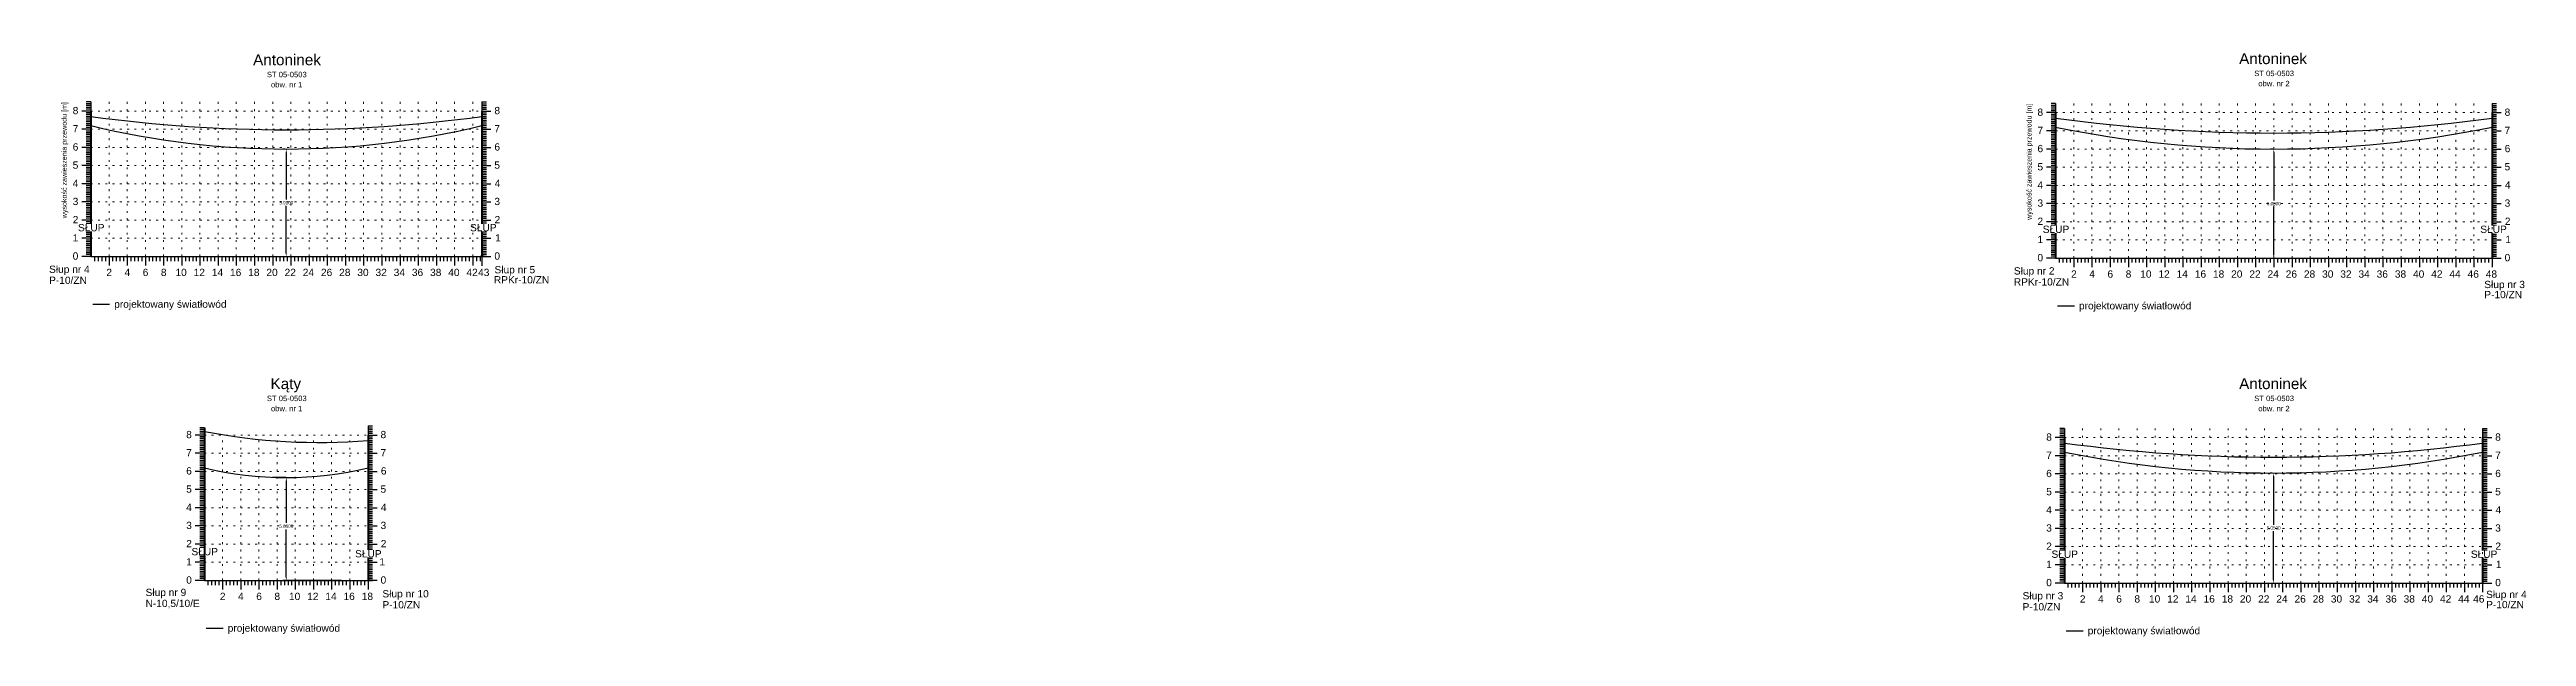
# Model space of a CAD drawing. Header units: metres. Extents: x -870 to 439, y 1328 to 1364.
# Drawn here: x 302.8 to 439, y 1330.9 to 1363.2 of the extents above; entities that cross this region are included whole.
import ezdxf

# ---------------------------------------------------------------- set-up
doc = ezdxf.new("R2010")
doc.units = ezdxf.units.M
doc.header["$MEASUREMENT"] = 0
doc.linetypes.add('ACAD_ISO07W100', pattern=[3, 0, -3])
doc.layers.add('ramka', color=7, linetype='Continuous', plot=False)
doc.styles.get("Standard").update_dxf_attribs({"font": 'arial.ttf'})
doc.dimstyles.get("Standard").update_dxf_attribs({"dimtxt": 0.18, "dimasz": 0.18, "dimexe": 0.18, "dimexo": 0.0625, "dimgap": 0.09, "dimtad": 0, "dimtih": 1, "dimtoh": 1, "dimdec": 4, "dimzin": 0, "dimdsep": 46, "dimtxsty": 'Standard', "dimcen": 0.09, "dimadec": 0, "dimazin": 0, "dimtfac": 1, "dimtdec": 4, "dimtofl": 0, "dimtmove": 0, "dimatfit": 3, "dimfxl": 1, "dimtolj": 1, "dimtzin": 0, "dimarcsym": 0})

msp = doc.modelspace()

# ---------------------------------------------------------------- texts
for s, height, p in [('Antoninek', 0.6, (313.97794, 1362.33278)), ('ST 05-0503', 0.3, (314.73444, 1361.67086)), ('Antoninek', 0.6, (423.17728, 1362.39419)), ('ST 05-0503', 0.3, (424.00447, 1361.73227)), ('obw. nr 1', 0.3, (314.96029, 1361.11162)), ('obw. nr 2', 0.3, (424.23031, 1361.17303)), ('8', 0.4, (304.05693, 1359.63846)), ('8', 0.4, (327.24258, 1359.63846)), ('8', 0.4, (412.08632, 1359.54859)), ('8', 0.4, (437.77197, 1359.54859)), ('6', 0.4, (304.05693, 1357.63846)), ('7', 0.4, (304.05693, 1358.63846)), ('7', 0.4, (327.23958, 1358.63846)), ('6', 0.4, (327.24531, 1357.63846)), ('6', 0.4, (412.08632, 1357.54859)), ('7', 0.4, (412.08632, 1358.54859)), ('7', 0.4, (437.76897, 1358.54859)), ('6', 0.4, (437.7747, 1357.54859)), ('5', 0.4, (304.05693, 1356.63846)), ('5', 0.4, (327.23985, 1356.63846)), ('5', 0.4, (412.08632, 1356.54859)), ('5', 0.4, (437.76924, 1356.54859)), ('4', 0.4, (304.05693, 1355.63846)), ('4', 0.4, (327.26059, 1355.63846)), ('4', 0.4, (412.08632, 1355.54859)), ('4', 0.4, (437.78998, 1355.54859)), ('3', 0.4, (304.05693, 1354.63846)), ('2', 0.4, (304.05693, 1353.63846)), ('3', 0.4, (327.24258, 1354.63846)), ('2', 0.4, (327.25377, 1353.63846)), ('3', 0.4, (412.08632, 1354.54859)), ('2', 0.4, (412.08632, 1353.54859)), ('3', 0.4, (437.77197, 1354.54859)), ('2', 0.4, (437.78316, 1353.54859)), ('1', 0.4, (304.05693, 1352.63846)), ('1', 0.4, (327.28242, 1352.63846)), ('1', 0.4, (412.08632, 1352.54859)), ('1', 0.4, (437.8118, 1352.54859)), ('Słup nr 4', 0.4, (302.75894, 1350.91063)), ('0', 0.4, (304.05693, 1351.63846)), ('2', 0.4, (305.90738, 1350.73687)), ('4', 0.4, (306.90738, 1350.73687)), ('6', 0.4, (307.90738, 1350.73687)), ('8', 0.4, (308.90738, 1350.73687)), ('10', 0.4, (309.70738, 1350.73687)), ('12', 0.4, (310.70738, 1350.73687)), ('14', 0.4, (311.70738, 1350.73687)), ('16', 0.4, (312.70738, 1350.73687)), ('18', 0.4, (313.70738, 1350.73687)), ('20', 0.4, (314.70738, 1350.73687)), ('22', 0.4, (315.70738, 1350.73687)), ('24', 0.4, (316.70738, 1350.73687)), ('26', 0.4, (317.70738, 1350.73687)), ('28', 0.4, (318.70738, 1350.73687)), ('30', 0.4, (319.70738, 1350.73687)), ('32', 0.4, (320.70738, 1350.73687)), ('34', 0.4, (321.70738, 1350.73687)), ('36', 0.4, (322.70738, 1350.73687)), ('38', 0.4, (323.70738, 1350.73687)), ('40', 0.4, (324.70738, 1350.73687)), ('42', 0.4, (325.70738, 1350.73687)), ('43', 0.4, (326.34944, 1350.73508)), ('0', 0.4, (327.24422, 1351.63846)), ('Słup nr 5', 0.4, (327.25071, 1350.88604)), ('Słup nr 2', 0.4, (410.78833, 1350.82076)), ('0', 0.4, (412.08632, 1351.54859)), ('2', 0.4, (413.93676, 1350.647)), ('4', 0.4, (414.93676, 1350.647)), ('6', 0.4, (415.93676, 1350.647)), ('8', 0.4, (416.93676, 1350.647)), ('10', 0.4, (417.73676, 1350.647)), ('12', 0.4, (418.73676, 1350.647)), ('14', 0.4, (419.73676, 1350.647)), ('16', 0.4, (420.73676, 1350.647)), ('18', 0.4, (421.73676, 1350.647)), ('20', 0.4, (422.73676, 1350.647)), ('22', 0.4, (423.73676, 1350.647)), ('24', 0.4, (424.73676, 1350.647)), ('26', 0.4, (425.73676, 1350.647)), ('28', 0.4, (426.73676, 1350.647)), ('30', 0.4, (427.73676, 1350.647)), ('32', 0.4, (428.73676, 1350.647)), ('34', 0.4, (429.73676, 1350.647)), ('36', 0.4, (430.73676, 1350.647)), ('38', 0.4, (431.73676, 1350.647)), ('40', 0.4, (432.73676, 1350.647)), ('42', 0.4, (433.73676, 1350.647)), ('44', 0.4, (434.73676, 1350.647)), ('46', 0.4, (435.73676, 1350.647)), ('48', 0.4, (436.73676, 1350.647)), ('0', 0.4, (437.77361, 1351.54859)), ('P-10/ZN', 0.4, (302.75894, 1350.30575)), ('RPKr-10/ZN', 0.4, (327.21594, 1350.33109)), ('RPKr-10/ZN', 0.4, (410.78833, 1350.21588)), ('Słup nr 3', 0.4, (436.65231, 1350.07368)), ('P-10/ZN', 0.4, (436.65393, 1349.51873)), ('projektowany światłowód', 0.4, (306.33909, 1348.99256)), ('projektowany światłowód', 0.4, (414.36848, 1348.90269)), ('Kąty', 0.6, (314.93686, 1344.51953)), ('Antoninek', 0.6, (423.17728, 1344.51953)), ('ST 05-0503', 0.3, (314.73444, 1343.85761)), ('obw. nr 1', 0.3, (314.96029, 1343.29837)), ('ST 05-0503', 0.3, (424.00447, 1343.85761)), ('obw. nr 2', 0.3, (424.23031, 1343.29837)), ('8', 0.4, (310.2985, 1341.82013)), ('8', 0.4, (320.98415, 1341.82013)), ('8', 0.4, (412.56788, 1341.6798)), ('8', 0.4, (437.25353, 1341.6798)), ('6', 0.4, (310.2985, 1339.82013)), ('7', 0.4, (310.2985, 1340.82013)), ('7', 0.4, (320.98115, 1340.82013)), ('6', 0.4, (321.00124, 1339.82013)), ('7', 0.4, (412.56788, 1340.6798)), ('7', 0.4, (437.25053, 1340.6798)), ('5', 0.4, (310.2985, 1338.82013)), ('5', 0.4, (320.98142, 1338.82013)), ('5', 0.4, (412.56788, 1338.6798)), ('6', 0.4, (412.56788, 1339.6798)), ('5', 0.4, (437.2508, 1338.6798)), ('6', 0.4, (437.25626, 1339.6798)), ('4', 0.4, (310.2985, 1337.82013)), ('4', 0.4, (321.00216, 1337.82013)), ('4', 0.4, (412.56788, 1337.6798)), ('4', 0.4, (437.27154, 1337.6798)), ('3', 0.4, (310.2985, 1336.82013)), ('3', 0.4, (320.98415, 1336.82013)), ('2', 0.4, (320.99534, 1335.82013)), ('3', 0.4, (412.56788, 1336.6798)), ('2', 0.4, (412.56788, 1335.6798)), ('3', 0.4, (437.25353, 1336.6798)), ('2', 0.4, (437.26472, 1335.6798)), ('1', 0.4, (320.91973, 1334.82013)), ('1', 0.4, (412.56788, 1334.6798)), ('1', 0.4, (437.29337, 1334.6798)), ('Słup nr 9', 0.4, (308.06471, 1333.137)), ('0', 0.4, (310.2985, 1333.82013)), ('2', 0.4, (312.14895, 1332.91854)), ('4', 0.4, (313.14895, 1332.91854)), ('6', 0.4, (314.14895, 1332.91854)), ('8', 0.4, (315.14895, 1332.91854)), ('10', 0.4, (315.94895, 1332.91854)), ('12', 0.4, (316.94895, 1332.91854)), ('14', 0.4, (317.94895, 1332.91854)), ('16', 0.4, (318.94895, 1332.91854)), ('18', 0.4, (319.94895, 1332.91854)), ('0', 0.4, (320.98579, 1333.82013)), ('Słup nr 10', 0.4, (321.08758, 1333.06194)), ('Słup nr 3', 0.4, (411.26989, 1332.95197)), ('0', 0.4, (412.56788, 1333.6798)), ('Słup nr 4', 0.4, (436.75371, 1333.02419)), ('0', 0.4, (437.25517, 1333.6798)), ('N-10,5/10/E', 0.4, (308.06307, 1332.53211)), ('P-10/ZN', 0.4, (321.08758, 1332.45705)), ('P-10/ZN', 0.4, (411.26989, 1332.34709)), ('2', 0.4, (414.41833, 1332.77821)), ('4', 0.4, (415.41833, 1332.77821)), ('6', 0.4, (416.41833, 1332.77821)), ('8', 0.4, (417.41833, 1332.77821)), ('10', 0.4, (418.21833, 1332.77821)), ('12', 0.4, (419.21833, 1332.77821)), ('14', 0.4, (420.21833, 1332.77821)), ('16', 0.4, (421.21833, 1332.77821)), ('18', 0.4, (422.21833, 1332.77821)), ('20', 0.4, (423.21833, 1332.77821)), ('22', 0.4, (424.21833, 1332.77821)), ('24', 0.4, (425.21833, 1332.77821)), ('26', 0.4, (426.21833, 1332.77821)), ('28', 0.4, (427.21833, 1332.77821)), ('30', 0.4, (428.21833, 1332.77821)), ('32', 0.4, (429.21833, 1332.77821)), ('34', 0.4, (430.21833, 1332.77821)), ('36', 0.4, (431.21833, 1332.77821)), ('38', 0.4, (432.21833, 1332.77821)), ('40', 0.4, (433.21833, 1332.77821)), ('42', 0.4, (434.21833, 1332.77821)), ('44', 0.4, (435.21833, 1332.77821)), ('46', 0.4, (436.04159, 1332.77821)), ('P-10/ZN', 0.4, (436.75533, 1332.46924)), ('projektowany światłowód', 0.4, (312.58066, 1331.17423)), ('projektowany światłowód', 0.4, (414.85004, 1331.03391))]:
    msp.add_text(s, height=height).set_placement(p)

# ---------------------------------------------------------------- blocks, each defined once
blk = doc.blocks.new('*D36')
at = {"color": 0, "lineweight": -2}
for p, q in [((315.74, 1357.72), (315.62, 1357.72)), ((315.8, 1357.54), (315.8, 1354.95)), ((315.8, 1351.99), (315.8, 1354.59)), ((307.72, 1351.81), (315.98, 1351.81))]:
    blk.add_line(p, q, dxfattribs=at)
at = {"color": 0}
for points in [[(315.83, 1357.54), (315.77, 1357.54), (315.8, 1357.72)], [(315.77, 1351.99), (315.83, 1351.99), (315.8, 1351.81)]]:
    blk.add_solid(points, dxfattribs=at)
at = {"layer": 'Defpoints', "color": 0}
for p in [(315.8, 1357.72), (307.65, 1351.81), (315.8, 1351.81)]:
    blk.add_point(p, dxfattribs=at)
at = {"color": 0, "lineweight": 25, "insert": (315.8, 1354.77), "char_height": 0.18, "attachment_point": 5}
blk.add_mtext('\\A1;5.9100', dxfattribs=at)
blk = doc.blocks.new('*D37')
at = {"color": 0, "lineweight": -2}
for p, q in [((315.74, 1339.65), (315.62, 1339.65)), ((315.8, 1339.47), (315.8, 1337.16)), ((315.8, 1334.17), (315.8, 1336.8)), ((318.83, 1333.99), (315.62, 1333.99))]:
    blk.add_line(p, q, dxfattribs=at)
at = {"color": 0}
for points in [[(315.83, 1339.47), (315.77, 1339.47), (315.8, 1339.65)], [(315.77, 1334.17), (315.83, 1334.17), (315.8, 1333.99)]]:
    blk.add_solid(points, dxfattribs=at)
at = {"layer": 'Defpoints', "color": 0}
for p in [(315.8, 1339.65), (315.8, 1333.99), (318.9, 1333.99)]:
    blk.add_point(p, dxfattribs=at)
at = {"color": 0, "lineweight": 25, "insert": (315.8, 1336.98), "char_height": 0.18, "attachment_point": 5}
blk.add_mtext('\\A1;5.6600', dxfattribs=at)
blk = doc.blocks.new('*D38')
at = {"color": 0, "lineweight": -2}
for p, q in [((425.02, 1357.72), (424.9, 1357.72)), ((425.08, 1357.54), (425.08, 1354.9)), ((425.08, 1351.9), (425.08, 1354.54)), ((415.75, 1351.72), (425.26, 1351.72))]:
    blk.add_line(p, q, dxfattribs=at)
at = {"color": 0}
for points in [[(425.11, 1357.54), (425.05, 1357.54), (425.08, 1357.72)], [(425.05, 1351.9), (425.11, 1351.9), (425.08, 1351.72)]]:
    blk.add_solid(points, dxfattribs=at)
at = {"layer": 'Defpoints', "color": 0}
for p in [(425.08, 1357.72), (415.68, 1351.72), (425.08, 1351.72)]:
    blk.add_point(p, dxfattribs=at)
at = {"color": 0, "lineweight": 25, "insert": (425.08, 1354.72), "char_height": 0.18, "attachment_point": 5}
blk.add_mtext('\\A1;6.0000', dxfattribs=at)
blk = doc.blocks.new('*D39')
at = {"color": 0, "lineweight": -2}
for p, q in [((425, 1339.9), (424.89, 1339.9)), ((425.07, 1339.72), (425.07, 1337.06)), ((425.07, 1334.03), (425.07, 1336.7)), ((416.23, 1333.85), (425.25, 1333.85))]:
    blk.add_line(p, q, dxfattribs=at)
at = {"color": 0}
for points in [[(425.1, 1339.72), (425.04, 1339.72), (425.07, 1339.9)], [(425.04, 1334.03), (425.1, 1334.03), (425.07, 1333.85)]]:
    blk.add_solid(points, dxfattribs=at)
at = {"layer": 'Defpoints', "color": 0}
for p in [(425.07, 1339.9), (416.17, 1333.85), (425.07, 1333.85)]:
    blk.add_point(p, dxfattribs=at)
at = {"color": 0, "lineweight": 25, "insert": (425.07, 1336.88), "char_height": 0.18, "attachment_point": 5}
blk.add_mtext('\\A1;6.0500', dxfattribs=at)

# ---------------------------------------------------------------- dimensions: what is measured, and where the dimension line sits
at = {"lineweight": 25}
for base, p1, p2, picture, middle in [((315.80419, 1351.81255), (315.80419, 1357.72255), (307.65419, 1351.81255), '*D36', (315.80419, 1354.76755)), ((425.08358, 1351.72268), (425.08358, 1357.72268), (415.68358, 1351.72268), '*D38', (425.08358, 1354.72268)), ((425.06514, 1333.85389), (425.06514, 1339.90389), (416.16514, 1333.85389), '*D39', (425.06514, 1336.87889))]:
    dim = msp.add_linear_dim(base=base, p1=p1, p2=p2, angle=90, dimstyle='Standard', dxfattribs=at)
    dim.commit()
    dim.dimension.update_dxf_attribs({"geometry": picture, "text_midpoint": middle})
dim = msp.add_linear_dim(base=(315.79576, 1333.99422), p1=(315.80232, 1339.65425), p2=(318.89576, 1333.99422), angle=90, dimstyle='Standard', dxfattribs=at)
dim.commit()
dim.dimension.update_dxf_attribs({"geometry": '*D37', "text_midpoint": (315.79576, 1336.97725), "dimtype": 160})

# ---------------------------------------------------------------- linework, layer by layer
for p, q in [((305.05419, 1359.81255), (304.55419, 1359.81255)), ((305.05419, 1359.81255), (304.55419, 1359.81255)), ((305.05419, 1360.31255), (304.80419, 1360.31255)), ((305.05419, 1360.21255), (304.80419, 1360.21255)), ((305.05419, 1360.11255), (304.80419, 1360.11255)), ((305.05419, 1360.01255), (304.80419, 1360.01255)), ((305.05419, 1359.91255), (304.80419, 1359.91255)), ((305.05419, 1359.71255), (304.80419, 1359.71255)), ((305.05419, 1359.61255), (304.80419, 1359.61255)), ((305.05419, 1359.51255), (304.80419, 1359.51255)), ((305.05419, 1359.41255), (304.80419, 1359.41255)), ((305.05419, 1359.31255), (304.80419, 1359.31255)), ((305.05419, 1359.21255), (304.80419, 1359.21255)), ((305.05419, 1360.31255), (305.05419, 1351.81255)), ((326.55419, 1360.31255), (326.55419, 1351.81255)), ((326.55419, 1360.31255), (326.80419, 1360.31255)), ((326.55419, 1360.21255), (326.80419, 1360.21255)), ((326.55419, 1360.11255), (326.80419, 1360.11255)), ((326.55419, 1360.01255), (326.80419, 1360.01255)), ((326.55419, 1359.91255), (326.80419, 1359.91255)), ((326.55419, 1359.81255), (327.05419, 1359.81255)), ((326.55419, 1359.81255), (327.05419, 1359.81255)), ((326.55419, 1359.71255), (326.80419, 1359.71255)), ((326.55419, 1359.61255), (326.80419, 1359.61255)), ((326.55419, 1359.51255), (326.80419, 1359.51255)), ((326.55419, 1359.41255), (326.80419, 1359.41255)), ((326.55419, 1359.31255), (326.80419, 1359.31255)), ((326.55419, 1359.21255), (326.80419, 1359.21255)), ((413.08358, 1359.72268), (412.58358, 1359.72268)), ((413.08358, 1359.72268), (412.58358, 1359.72268)), ((413.08358, 1360.22268), (412.83358, 1360.22268)), ((413.08358, 1360.12268), (412.83358, 1360.12268)), ((413.08358, 1360.02268), (412.83358, 1360.02268)), ((413.08358, 1359.92268), (412.83358, 1359.92268)), ((413.08358, 1359.82268), (412.83358, 1359.82268)), ((413.08358, 1359.62268), (412.83358, 1359.62268)), ((413.08358, 1359.52268), (412.83358, 1359.52268)), ((413.08358, 1359.42268), (412.83358, 1359.42268)), ((413.08358, 1359.32268), (412.83358, 1359.32268)), ((413.08358, 1359.22268), (412.83358, 1359.22268)), ((413.08358, 1360.22268), (413.08358, 1351.72268)), ((437.08358, 1360.22268), (437.08358, 1351.72268)), ((437.08358, 1360.22268), (437.33358, 1360.22268)), ((437.08358, 1360.12268), (437.33358, 1360.12268)), ((437.08358, 1360.02268), (437.33358, 1360.02268)), ((437.08358, 1359.92268), (437.33358, 1359.92268)), ((437.08358, 1359.82268), (437.33358, 1359.82268)), ((437.08358, 1359.72268), (437.58358, 1359.72268)), ((437.08358, 1359.72268), (437.58358, 1359.72268)), ((437.08358, 1359.62268), (437.33358, 1359.62268)), ((437.08358, 1359.52268), (437.33358, 1359.52268)), ((437.08358, 1359.42268), (437.33358, 1359.42268)), ((437.08358, 1359.32268), (437.33358, 1359.32268)), ((437.08358, 1359.22268), (437.33358, 1359.22268)), ((305.05419, 1358.81255), (304.55419, 1358.81255)), ((305.05419, 1358.81255), (304.55419, 1358.81255)), ((305.05419, 1357.81255), (304.55419, 1357.81255)), ((305.05419, 1357.81255), (304.55419, 1357.81255)), ((305.05419, 1359.11255), (304.80419, 1359.11255)), ((305.05419, 1359.01255), (304.80419, 1359.01255)), ((305.05419, 1358.91255), (304.80419, 1358.91255)), ((305.05419, 1358.71255), (304.80419, 1358.71255)), ((305.05419, 1358.61255), (304.80419, 1358.61255)), ((305.05419, 1358.51255), (304.80419, 1358.51255)), ((305.05419, 1358.41255), (304.80419, 1358.41255)), ((305.05419, 1358.31255), (304.80419, 1358.31255)), ((305.05419, 1358.21255), (304.80419, 1358.21255)), ((305.05419, 1358.11255), (304.80419, 1358.11255)), ((305.05419, 1358.01255), (304.80419, 1358.01255)), ((305.05419, 1357.91255), (304.80419, 1357.91255)), ((326.55419, 1359.11255), (326.80419, 1359.11255)), ((326.55419, 1359.01255), (326.80419, 1359.01255)), ((326.55419, 1358.91255), (326.80419, 1358.91255)), ((326.55419, 1358.81255), (327.05419, 1358.81255)), ((326.55419, 1358.81255), (327.05419, 1358.81255)), ((326.55419, 1358.71255), (326.80419, 1358.71255)), ((326.55419, 1358.61255), (326.80419, 1358.61255)), ((326.55419, 1358.51255), (326.80419, 1358.51255)), ((326.55419, 1358.41255), (326.80419, 1358.41255)), ((326.55419, 1358.31255), (326.80419, 1358.31255)), ((326.55419, 1358.21255), (326.80419, 1358.21255)), ((326.55419, 1358.11255), (326.80419, 1358.11255)), ((326.55419, 1358.01255), (326.80419, 1358.01255)), ((326.55419, 1357.91255), (326.80419, 1357.91255)), ((326.55419, 1357.81255), (327.05419, 1357.81255)), ((326.55419, 1357.81255), (327.05419, 1357.81255)), ((413.08358, 1358.72268), (412.58358, 1358.72268)), ((413.08358, 1358.72268), (412.58358, 1358.72268)), ((413.08358, 1359.12268), (412.83358, 1359.12268)), ((413.08358, 1359.02268), (412.83358, 1359.02268)), ((413.08358, 1358.92268), (412.83358, 1358.92268)), ((413.08358, 1358.82268), (412.83358, 1358.82268)), ((413.08358, 1358.62268), (412.83358, 1358.62268)), ((413.08358, 1358.52268), (412.83358, 1358.52268)), ((413.08358, 1358.42268), (412.83358, 1358.42268)), ((413.08358, 1358.32268), (412.83358, 1358.32268)), ((413.08358, 1358.22268), (412.83358, 1358.22268)), ((413.08358, 1358.12268), (412.83358, 1358.12268)), ((413.08358, 1358.02268), (412.83358, 1358.02268)), ((413.08358, 1357.92268), (412.83358, 1357.92268)), ((413.08358, 1357.82268), (412.83358, 1357.82268)), ((437.08358, 1359.12268), (437.33358, 1359.12268)), ((437.08358, 1359.02268), (437.33358, 1359.02268)), ((437.08358, 1358.92268), (437.33358, 1358.92268)), ((437.08358, 1358.82268), (437.33358, 1358.82268)), ((437.08358, 1358.72268), (437.58358, 1358.72268)), ((437.08358, 1358.72268), (437.58358, 1358.72268)), ((437.08358, 1358.62268), (437.33358, 1358.62268)), ((437.08358, 1358.52268), (437.33358, 1358.52268)), ((437.08358, 1358.42268), (437.33358, 1358.42268)), ((437.08358, 1358.32268), (437.33358, 1358.32268)), ((437.08358, 1358.22268), (437.33358, 1358.22268)), ((437.08358, 1358.12268), (437.33358, 1358.12268)), ((437.08358, 1358.02268), (437.33358, 1358.02268)), ((437.08358, 1357.92268), (437.33358, 1357.92268)), ((437.08358, 1357.82268), (437.33358, 1357.82268)), ((305.05419, 1356.81255), (304.55419, 1356.81255)), ((305.05419, 1356.81255), (304.55419, 1356.81255)), ((305.05419, 1357.71255), (304.80419, 1357.71255)), ((305.05419, 1357.61255), (304.80419, 1357.61255)), ((305.05419, 1357.51255), (304.80419, 1357.51255)), ((305.05419, 1357.41255), (304.80419, 1357.41255)), ((305.05419, 1357.31255), (304.80419, 1357.31255)), ((305.05419, 1357.21255), (304.80419, 1357.21255)), ((305.05419, 1357.11255), (304.80419, 1357.11255)), ((305.05419, 1357.01255), (304.80419, 1357.01255)), ((305.05419, 1356.91255), (304.80419, 1356.91255)), ((305.05419, 1356.71255), (304.80419, 1356.71255)), ((305.05419, 1356.61255), (304.80419, 1356.61255)), ((305.05419, 1356.51255), (304.80419, 1356.51255)), ((326.55419, 1357.71255), (326.80419, 1357.71255)), ((326.55419, 1357.61255), (326.80419, 1357.61255)), ((326.55419, 1357.51255), (326.80419, 1357.51255)), ((326.55419, 1357.41255), (326.80419, 1357.41255)), ((326.55419, 1357.31255), (326.80419, 1357.31255)), ((326.55419, 1357.21255), (326.80419, 1357.21255)), ((326.55419, 1357.11255), (326.80419, 1357.11255)), ((326.55419, 1357.01255), (326.80419, 1357.01255)), ((326.55419, 1356.91255), (326.80419, 1356.91255)), ((326.55419, 1356.81255), (327.05419, 1356.81255)), ((326.55419, 1356.81255), (327.05419, 1356.81255)), ((326.55419, 1356.71255), (326.80419, 1356.71255)), ((326.55419, 1356.61255), (326.80419, 1356.61255)), ((326.55419, 1356.51255), (326.80419, 1356.51255)), ((413.08358, 1357.72268), (412.58358, 1357.72268)), ((413.08358, 1357.72268), (412.58358, 1357.72268)), ((413.08358, 1356.72268), (412.58358, 1356.72268)), ((413.08358, 1356.72268), (412.58358, 1356.72268)), ((413.08358, 1357.62268), (412.83358, 1357.62268)), ((413.08358, 1357.52268), (412.83358, 1357.52268)), ((413.08358, 1357.42268), (412.83358, 1357.42268)), ((413.08358, 1357.32268), (412.83358, 1357.32268)), ((413.08358, 1357.22268), (412.83358, 1357.22268)), ((413.08358, 1357.12268), (412.83358, 1357.12268)), ((413.08358, 1357.02268), (412.83358, 1357.02268)), ((413.08358, 1356.92268), (412.83358, 1356.92268)), ((413.08358, 1356.82268), (412.83358, 1356.82268)), ((413.08358, 1356.62268), (412.83358, 1356.62268)), ((413.08358, 1356.52268), (412.83358, 1356.52268)), ((437.08358, 1357.72268), (437.58358, 1357.72268)), ((437.08358, 1357.72268), (437.58358, 1357.72268)), ((437.08358, 1357.62268), (437.33358, 1357.62268)), ((437.08358, 1357.52268), (437.33358, 1357.52268)), ((437.08358, 1357.42268), (437.33358, 1357.42268)), ((437.08358, 1357.32268), (437.33358, 1357.32268)), ((437.08358, 1357.22268), (437.33358, 1357.22268)), ((437.08358, 1357.12268), (437.33358, 1357.12268)), ((437.08358, 1357.02268), (437.33358, 1357.02268)), ((437.08358, 1356.92268), (437.33358, 1356.92268)), ((437.08358, 1356.82268), (437.33358, 1356.82268)), ((437.08358, 1356.72268), (437.58358, 1356.72268)), ((437.08358, 1356.72268), (437.58358, 1356.72268)), ((437.08358, 1356.62268), (437.33358, 1356.62268)), ((437.08358, 1356.52268), (437.33358, 1356.52268)), ((305.05419, 1355.81255), (304.55419, 1355.81255)), ((305.05419, 1355.81255), (304.55419, 1355.81255)), ((305.05419, 1356.41255), (304.80419, 1356.41255)), ((305.05419, 1356.31255), (304.80419, 1356.31255)), ((305.05419, 1356.21255), (304.80419, 1356.21255)), ((305.05419, 1356.11255), (304.80419, 1356.11255)), ((305.05419, 1356.01255), (304.80419, 1356.01255)), ((305.05419, 1355.91255), (304.80419, 1355.91255)), ((305.05419, 1355.71255), (304.80419, 1355.71255)), ((305.05419, 1355.61255), (304.80419, 1355.61255)), ((305.05419, 1355.51255), (304.80419, 1355.51255)), ((305.05419, 1355.41255), (304.80419, 1355.41255)), ((305.05419, 1355.31255), (304.80419, 1355.31255)), ((305.05419, 1355.21255), (304.80419, 1355.21255)), ((305.05419, 1355.11255), (304.80419, 1355.11255)), ((326.55419, 1356.41255), (326.80419, 1356.41255)), ((326.55419, 1356.31255), (326.80419, 1356.31255)), ((326.55419, 1356.21255), (326.80419, 1356.21255)), ((326.55419, 1356.11255), (326.80419, 1356.11255)), ((326.55419, 1356.01255), (326.80419, 1356.01255)), ((326.55419, 1355.91255), (326.80419, 1355.91255)), ((326.55419, 1355.81255), (327.05419, 1355.81255)), ((326.55419, 1355.81255), (327.05419, 1355.81255)), ((326.55419, 1355.71255), (326.80419, 1355.71255)), ((326.55419, 1355.61255), (326.80419, 1355.61255)), ((326.55419, 1355.51255), (326.80419, 1355.51255)), ((326.55419, 1355.41255), (326.80419, 1355.41255)), ((326.55419, 1355.31255), (326.80419, 1355.31255)), ((326.55419, 1355.21255), (326.80419, 1355.21255)), ((326.55419, 1355.11255), (326.80419, 1355.11255)), ((413.08358, 1355.72268), (412.58358, 1355.72268)), ((413.08358, 1355.72268), (412.58358, 1355.72268)), ((413.08358, 1356.42268), (412.83358, 1356.42268)), ((413.08358, 1356.32268), (412.83358, 1356.32268)), ((413.08358, 1356.22268), (412.83358, 1356.22268)), ((413.08358, 1356.12268), (412.83358, 1356.12268)), ((413.08358, 1356.02268), (412.83358, 1356.02268)), ((413.08358, 1355.92268), (412.83358, 1355.92268)), ((413.08358, 1355.82268), (412.83358, 1355.82268)), ((413.08358, 1355.62268), (412.83358, 1355.62268)), ((413.08358, 1355.52268), (412.83358, 1355.52268)), ((413.08358, 1355.42268), (412.83358, 1355.42268)), ((413.08358, 1355.32268), (412.83358, 1355.32268)), ((413.08358, 1355.22268), (412.83358, 1355.22268)), ((413.08358, 1355.12268), (412.83358, 1355.12268)), ((437.08358, 1356.42268), (437.33358, 1356.42268)), ((437.08358, 1356.32268), (437.33358, 1356.32268)), ((437.08358, 1356.22268), (437.33358, 1356.22268)), ((437.08358, 1356.12268), (437.33358, 1356.12268)), ((437.08358, 1356.02268), (437.33358, 1356.02268)), ((437.08358, 1355.92268), (437.33358, 1355.92268)), ((437.08358, 1355.82268), (437.33358, 1355.82268)), ((437.08358, 1355.72268), (437.58358, 1355.72268)), ((437.08358, 1355.72268), (437.58358, 1355.72268)), ((437.08358, 1355.62268), (437.33358, 1355.62268)), ((437.08358, 1355.52268), (437.33358, 1355.52268)), ((437.08358, 1355.42268), (437.33358, 1355.42268)), ((437.08358, 1355.32268), (437.33358, 1355.32268)), ((437.08358, 1355.22268), (437.33358, 1355.22268)), ((437.08358, 1355.12268), (437.33358, 1355.12268)), ((305.05419, 1354.81255), (304.55419, 1354.81255)), ((305.05419, 1354.81255), (304.55419, 1354.81255)), ((305.05419, 1353.81255), (304.55419, 1353.81255)), ((305.05419, 1353.81255), (304.55419, 1353.81255)), ((305.05419, 1355.01255), (304.80419, 1355.01255)), ((305.05419, 1354.91255), (304.80419, 1354.91255)), ((305.05419, 1354.71255), (304.80419, 1354.71255)), ((305.05419, 1354.61255), (304.80419, 1354.61255)), ((305.05419, 1354.51255), (304.80419, 1354.51255)), ((305.05419, 1354.41255), (304.80419, 1354.41255)), ((305.05419, 1354.31255), (304.80419, 1354.31255)), ((305.05419, 1354.21255), (304.80419, 1354.21255)), ((305.05419, 1354.11255), (304.80419, 1354.11255)), ((305.05419, 1354.01255), (304.80419, 1354.01255)), ((305.05419, 1353.91255), (304.80419, 1353.91255)), ((326.55419, 1355.01255), (326.80419, 1355.01255)), ((326.55419, 1354.91255), (326.80419, 1354.91255)), ((326.55419, 1354.81255), (327.05419, 1354.81255)), ((326.55419, 1354.81255), (327.05419, 1354.81255)), ((326.55419, 1354.71255), (326.80419, 1354.71255)), ((326.55419, 1354.61255), (326.80419, 1354.61255)), ((326.55419, 1354.51255), (326.80419, 1354.51255)), ((326.55419, 1354.41255), (326.80419, 1354.41255)), ((326.55419, 1354.31255), (326.80419, 1354.31255)), ((326.55419, 1354.21255), (326.80419, 1354.21255)), ((326.55419, 1354.11255), (326.80419, 1354.11255)), ((326.55419, 1354.01255), (326.80419, 1354.01255)), ((326.55419, 1353.91255), (326.80419, 1353.91255)), ((326.55419, 1353.81255), (327.05419, 1353.81255)), ((326.55419, 1353.81255), (327.05419, 1353.81255)), ((413.08358, 1354.72268), (412.58358, 1354.72268)), ((413.08358, 1354.72268), (412.58358, 1354.72268)), ((413.08358, 1353.72268), (412.58358, 1353.72268)), ((413.08358, 1353.72268), (412.58358, 1353.72268)), ((413.08358, 1355.02268), (412.83358, 1355.02268)), ((413.08358, 1354.92268), (412.83358, 1354.92268)), ((413.08358, 1354.82268), (412.83358, 1354.82268)), ((413.08358, 1354.62268), (412.83358, 1354.62268)), ((413.08358, 1354.52268), (412.83358, 1354.52268)), ((413.08358, 1354.42268), (412.83358, 1354.42268)), ((413.08358, 1354.32268), (412.83358, 1354.32268)), ((413.08358, 1354.22268), (412.83358, 1354.22268)), ((413.08358, 1354.12268), (412.83358, 1354.12268)), ((413.08358, 1354.02268), (412.83358, 1354.02268)), ((413.08358, 1353.92268), (412.83358, 1353.92268)), ((413.08358, 1353.82268), (412.83358, 1353.82268)), ((437.08358, 1355.02268), (437.33358, 1355.02268)), ((437.08358, 1354.92268), (437.33358, 1354.92268)), ((437.08358, 1354.82268), (437.33358, 1354.82268)), ((437.08358, 1354.72268), (437.58358, 1354.72268)), ((437.08358, 1354.72268), (437.58358, 1354.72268)), ((437.08358, 1354.62268), (437.33358, 1354.62268)), ((437.08358, 1354.52268), (437.33358, 1354.52268)), ((437.08358, 1354.42268), (437.33358, 1354.42268)), ((437.08358, 1354.32268), (437.33358, 1354.32268)), ((437.08358, 1354.22268), (437.33358, 1354.22268)), ((437.08358, 1354.12268), (437.33358, 1354.12268)), ((437.08358, 1354.02268), (437.33358, 1354.02268)), ((437.08358, 1353.92268), (437.33358, 1353.92268)), ((437.08358, 1353.82268), (437.33358, 1353.82268)), ((437.08358, 1353.72268), (437.58358, 1353.72268)), ((437.08358, 1353.72268), (437.58358, 1353.72268)), ((305.05419, 1352.81255), (304.55419, 1352.81255)), ((305.05419, 1352.81255), (304.55419, 1352.81255)), ((305.05419, 1353.71255), (304.80419, 1353.71255)), ((305.05419, 1353.61255), (304.80419, 1353.61255)), ((305.05419, 1353.51255), (304.80419, 1353.51255)), ((305.05419, 1353.41255), (304.80419, 1353.41255)), ((305.05419, 1353.31255), (304.80419, 1353.31255)), ((305.05419, 1353.21255), (304.80419, 1353.21255)), ((305.05419, 1353.11255), (304.80419, 1353.11255)), ((305.05419, 1353.01255), (304.80419, 1353.01255)), ((305.05419, 1352.91255), (304.80419, 1352.91255)), ((305.05419, 1352.71255), (304.80419, 1352.71255)), ((305.05419, 1352.61255), (304.80419, 1352.61255)), ((305.05419, 1352.51255), (304.80419, 1352.51255)), ((305.05419, 1352.41255), (304.80419, 1352.41255)), ((326.55419, 1353.71255), (326.80419, 1353.71255)), ((326.55419, 1353.61255), (326.80419, 1353.61255)), ((326.55419, 1353.51255), (326.80419, 1353.51255)), ((326.55419, 1353.41255), (326.80419, 1353.41255)), ((326.55419, 1353.31255), (326.80419, 1353.31255)), ((326.55419, 1353.21255), (326.80419, 1353.21255)), ((326.55419, 1353.11255), (326.80419, 1353.11255)), ((326.55419, 1353.01255), (326.80419, 1353.01255)), ((326.55419, 1352.91255), (326.80419, 1352.91255)), ((326.55419, 1352.81255), (327.05419, 1352.81255)), ((326.55419, 1352.81255), (327.05419, 1352.81255)), ((326.55419, 1352.71255), (326.80419, 1352.71255)), ((326.55419, 1352.61255), (326.80419, 1352.61255)), ((326.55419, 1352.51255), (326.80419, 1352.51255)), ((326.55419, 1352.41255), (326.80419, 1352.41255)), ((413.08358, 1352.72268), (412.58358, 1352.72268)), ((413.08358, 1352.72268), (412.58358, 1352.72268)), ((413.08358, 1353.62268), (412.83358, 1353.62268)), ((413.08358, 1353.52268), (412.83358, 1353.52268)), ((413.08358, 1353.42268), (412.83358, 1353.42268)), ((413.08358, 1353.32268), (412.83358, 1353.32268)), ((413.08358, 1353.22268), (412.83358, 1353.22268)), ((413.08358, 1353.12268), (412.83358, 1353.12268)), ((413.08358, 1353.02268), (412.83358, 1353.02268)), ((413.08358, 1352.92268), (412.83358, 1352.92268)), ((413.08358, 1352.82268), (412.83358, 1352.82268)), ((413.08358, 1352.62268), (412.83358, 1352.62268)), ((413.08358, 1352.52268), (412.83358, 1352.52268)), ((413.08358, 1352.42268), (412.83358, 1352.42268)), ((437.08358, 1353.62268), (437.33358, 1353.62268)), ((437.08358, 1353.52268), (437.33358, 1353.52268)), ((437.08358, 1353.42268), (437.33358, 1353.42268)), ((437.08358, 1353.32268), (437.33358, 1353.32268)), ((437.08358, 1353.22268), (437.33358, 1353.22268)), ((437.08358, 1353.12268), (437.33358, 1353.12268)), ((437.08358, 1353.02268), (437.33358, 1353.02268)), ((437.08358, 1352.92268), (437.33358, 1352.92268)), ((437.08358, 1352.82268), (437.33358, 1352.82268)), ((437.08358, 1352.72268), (437.58358, 1352.72268)), ((437.08358, 1352.72268), (437.58358, 1352.72268)), ((437.08358, 1352.62268), (437.33358, 1352.62268)), ((437.08358, 1352.52268), (437.33358, 1352.52268)), ((437.08358, 1352.42268), (437.33358, 1352.42268)), ((305.05419, 1351.81255), (304.55419, 1351.81255)), ((305.05419, 1352.31255), (304.80419, 1352.31255)), ((305.05419, 1352.21255), (304.80419, 1352.21255)), ((305.05419, 1352.11255), (304.80419, 1352.11255)), ((305.05419, 1352.01255), (304.80419, 1352.01255)), ((305.05419, 1351.91255), (304.80419, 1351.91255)), ((305.05419, 1351.81255), (304.80419, 1351.81255)), ((305.05419, 1351.81255), (324.55419, 1351.81255)), ((305.25419, 1351.81255), (305.25419, 1351.56255)), ((305.45419, 1351.81255), (305.45419, 1351.56255)), ((305.65419, 1351.81255), (305.65419, 1351.56255)), ((305.85419, 1351.81255), (305.85419, 1351.56255)), ((306.05419, 1351.81255), (306.05419, 1351.31255)), ((306.25419, 1351.81255), (306.25419, 1351.56255)), ((306.45419, 1351.81255), (306.45419, 1351.56255)), ((306.65419, 1351.81255), (306.65419, 1351.56255)), ((306.85419, 1351.81255), (306.85419, 1351.56255)), ((307.05419, 1351.81255), (307.05419, 1351.31255)), ((307.25419, 1351.81255), (307.25419, 1351.56255)), ((307.45419, 1351.81255), (307.45419, 1351.56255)), ((307.65419, 1351.81255), (307.65419, 1351.56255)), ((307.85419, 1351.81255), (307.85419, 1351.56255)), ((308.05419, 1351.81255), (308.05419, 1351.31255)), ((308.25419, 1351.81255), (308.25419, 1351.56255)), ((308.45419, 1351.81255), (308.45419, 1351.56255)), ((308.65419, 1351.81255), (308.65419, 1351.56255)), ((308.85419, 1351.81255), (308.85419, 1351.56255)), ((309.05419, 1351.81255), (309.05419, 1351.31255)), ((309.25419, 1351.81255), (309.25419, 1351.56255)), ((309.45419, 1351.81255), (309.45419, 1351.56255)), ((309.65419, 1351.81255), (309.65419, 1351.56255)), ((309.85419, 1351.81255), (309.85419, 1351.56255)), ((310.05419, 1351.81255), (310.05419, 1351.31255)), ((310.25419, 1351.81255), (310.25419, 1351.56255)), ((310.45419, 1351.81255), (310.45419, 1351.56255)), ((310.65419, 1351.81255), (310.65419, 1351.56255)), ((310.85419, 1351.81255), (310.85419, 1351.56255)), ((311.05419, 1351.81255), (311.05419, 1351.31255)), ((311.25419, 1351.81255), (311.25419, 1351.56255)), ((311.45419, 1351.81255), (311.45419, 1351.56255)), ((311.65419, 1351.81255), (311.65419, 1351.56255)), ((311.85419, 1351.81255), (311.85419, 1351.56255)), ((312.05419, 1351.81255), (312.05419, 1351.31255)), ((312.25419, 1351.81255), (312.25419, 1351.56255)), ((312.45419, 1351.81255), (312.45419, 1351.56255)), ((312.65419, 1351.81255), (312.65419, 1351.56255)), ((312.85419, 1351.81255), (312.85419, 1351.56255)), ((313.05419, 1351.81255), (313.05419, 1351.31255)), ((313.25419, 1351.81255), (313.25419, 1351.56255)), ((313.45419, 1351.81255), (313.45419, 1351.56255)), ((313.65419, 1351.81255), (313.65419, 1351.56255)), ((313.85419, 1351.81255), (313.85419, 1351.56255)), ((314.05419, 1351.81255), (314.05419, 1351.31255)), ((314.25419, 1351.81255), (314.25419, 1351.56255)), ((314.45419, 1351.81255), (314.45419, 1351.56255)), ((314.65419, 1351.81255), (314.65419, 1351.56255)), ((314.85419, 1351.81255), (314.85419, 1351.56255)), ((315.05419, 1351.81255), (315.05419, 1351.31255)), ((315.25419, 1351.81255), (315.25419, 1351.56255)), ((315.45419, 1351.81255), (315.45419, 1351.56255)), ((315.65419, 1351.81255), (315.65419, 1351.56255)), ((315.85419, 1351.81255), (315.85419, 1351.56255)), ((316.05419, 1351.81255), (316.05419, 1351.31255)), ((316.25419, 1351.81255), (316.25419, 1351.56255)), ((316.45419, 1351.81255), (316.45419, 1351.56255)), ((316.65419, 1351.81255), (316.65419, 1351.56255)), ((316.85419, 1351.81255), (316.85419, 1351.56255)), ((317.05419, 1351.81255), (317.05419, 1351.31255)), ((317.25419, 1351.81255), (317.25419, 1351.56255)), ((317.45419, 1351.81255), (317.45419, 1351.56255)), ((317.65419, 1351.81255), (317.65419, 1351.56255)), ((317.85419, 1351.81255), (317.85419, 1351.56255)), ((318.05419, 1351.81255), (318.05419, 1351.31255)), ((318.25419, 1351.81255), (318.25419, 1351.56255)), ((318.45419, 1351.81255), (318.45419, 1351.56255)), ((318.65419, 1351.81255), (318.65419, 1351.56255)), ((318.85419, 1351.81255), (318.85419, 1351.56255)), ((319.05419, 1351.81255), (319.05419, 1351.31255)), ((319.25419, 1351.81255), (319.25419, 1351.56255)), ((319.45419, 1351.81255), (319.45419, 1351.56255)), ((319.65419, 1351.81255), (319.65419, 1351.56255)), ((319.85419, 1351.81255), (319.85419, 1351.56255)), ((320.05419, 1351.81255), (320.05419, 1351.31255)), ((320.25419, 1351.81255), (320.25419, 1351.56255)), ((320.45419, 1351.81255), (320.45419, 1351.56255)), ((320.65419, 1351.81255), (320.65419, 1351.56255)), ((320.85419, 1351.81255), (320.85419, 1351.56255)), ((321.05419, 1351.81255), (321.05419, 1351.31255)), ((321.25419, 1351.81255), (321.25419, 1351.56255)), ((321.45419, 1351.81255), (321.45419, 1351.56255)), ((321.65419, 1351.81255), (321.65419, 1351.56255)), ((321.85419, 1351.81255), (321.85419, 1351.56255)), ((322.05419, 1351.81255), (322.05419, 1351.31255)), ((322.25419, 1351.81255), (322.25419, 1351.56255)), ((322.45419, 1351.81255), (322.45419, 1351.56255)), ((322.65419, 1351.81255), (322.65419, 1351.56255)), ((322.85419, 1351.81255), (322.85419, 1351.56255)), ((323.05419, 1351.81255), (323.05419, 1351.31255)), ((323.25419, 1351.81255), (323.25419, 1351.56255)), ((323.45419, 1351.81255), (323.45419, 1351.56255)), ((323.65419, 1351.81255), (323.65419, 1351.56255)), ((323.85419, 1351.81255), (323.85419, 1351.56255)), ((324.05419, 1351.81255), (324.05419, 1351.31255)), ((324.05419, 1351.81255), (324.05419, 1351.31255)), ((324.25419, 1351.81255), (324.25419, 1351.56255)), ((324.45419, 1351.81255), (324.45419, 1351.56255)), ((324.65419, 1351.81255), (324.65419, 1351.56255)), ((324.85419, 1351.81255), (324.85419, 1351.56255)), ((325.05419, 1351.81255), (325.05419, 1351.31255)), ((325.05419, 1351.81255), (325.05419, 1351.31255)), ((325.25419, 1351.81255), (325.25419, 1351.56255)), ((325.45419, 1351.81255), (325.45419, 1351.56255)), ((325.65419, 1351.81255), (325.65419, 1351.56255)), ((325.85419, 1351.81255), (325.85419, 1351.56255)), ((326.05419, 1351.81255), (326.05419, 1351.31255)), ((326.05419, 1351.81255), (326.05419, 1351.31255)), ((326.25419, 1351.81255), (326.25419, 1351.56255)), ((326.45419, 1351.81255), (326.45419, 1351.56255)), ((326.55419, 1352.31255), (326.80419, 1352.31255)), ((326.55419, 1352.21255), (326.80419, 1352.21255)), ((326.55419, 1352.11255), (326.80419, 1352.11255)), ((326.55419, 1352.01255), (326.80419, 1352.01255)), ((326.55419, 1351.91255), (326.80419, 1351.91255)), ((326.55419, 1351.81255), (327.05419, 1351.81255)), ((326.55419, 1351.81255), (326.80419, 1351.81255)), ((413.08358, 1351.72268), (412.58358, 1351.72268)), ((413.08358, 1352.32268), (412.83358, 1352.32268)), ((413.08358, 1352.22268), (412.83358, 1352.22268)), ((413.08358, 1352.12268), (412.83358, 1352.12268)), ((413.08358, 1352.02268), (412.83358, 1352.02268)), ((413.08358, 1351.92268), (412.83358, 1351.92268)), ((413.08358, 1351.82268), (412.83358, 1351.82268)), ((413.08358, 1351.72268), (412.83358, 1351.72268)), ((413.08358, 1351.72268), (437.58358, 1351.72268)), ((413.28358, 1351.72268), (413.28358, 1351.47268)), ((413.48358, 1351.72268), (413.48358, 1351.47268)), ((413.68358, 1351.72268), (413.68358, 1351.47268)), ((413.88358, 1351.72268), (413.88358, 1351.47268)), ((414.08358, 1351.72268), (414.08358, 1351.22268)), ((414.28358, 1351.72268), (414.28358, 1351.47268)), ((414.48358, 1351.72268), (414.48358, 1351.47268)), ((414.68358, 1351.72268), (414.68358, 1351.47268)), ((414.88358, 1351.72268), (414.88358, 1351.47268)), ((415.08358, 1351.72268), (415.08358, 1351.22268)), ((415.28358, 1351.72268), (415.28358, 1351.47268)), ((415.48358, 1351.72268), (415.48358, 1351.47268)), ((415.68358, 1351.72268), (415.68358, 1351.47268)), ((415.88358, 1351.72268), (415.88358, 1351.47268)), ((416.08358, 1351.72268), (416.08358, 1351.22268)), ((416.28358, 1351.72268), (416.28358, 1351.47268)), ((416.48358, 1351.72268), (416.48358, 1351.47268)), ((416.68358, 1351.72268), (416.68358, 1351.47268)), ((416.88358, 1351.72268), (416.88358, 1351.47268)), ((417.08358, 1351.72268), (417.08358, 1351.22268)), ((417.28358, 1351.72268), (417.28358, 1351.47268)), ((417.48358, 1351.72268), (417.48358, 1351.47268)), ((417.68358, 1351.72268), (417.68358, 1351.47268)), ((417.88358, 1351.72268), (417.88358, 1351.47268)), ((418.08358, 1351.72268), (418.08358, 1351.22268)), ((418.28358, 1351.72268), (418.28358, 1351.47268)), ((418.48358, 1351.72268), (418.48358, 1351.47268)), ((418.68358, 1351.72268), (418.68358, 1351.47268)), ((418.88358, 1351.72268), (418.88358, 1351.47268)), ((419.08358, 1351.72268), (419.08358, 1351.22268)), ((419.28358, 1351.72268), (419.28358, 1351.47268)), ((419.48358, 1351.72268), (419.48358, 1351.47268)), ((419.68358, 1351.72268), (419.68358, 1351.47268)), ((419.88358, 1351.72268), (419.88358, 1351.47268)), ((420.08358, 1351.72268), (420.08358, 1351.22268)), ((420.28358, 1351.72268), (420.28358, 1351.47268)), ((420.48358, 1351.72268), (420.48358, 1351.47268)), ((420.68358, 1351.72268), (420.68358, 1351.47268)), ((420.88358, 1351.72268), (420.88358, 1351.47268)), ((421.08358, 1351.72268), (421.08358, 1351.22268)), ((421.28358, 1351.72268), (421.28358, 1351.47268)), ((421.48358, 1351.72268), (421.48358, 1351.47268)), ((421.68358, 1351.72268), (421.68358, 1351.47268)), ((421.88358, 1351.72268), (421.88358, 1351.47268)), ((422.08358, 1351.72268), (422.08358, 1351.22268)), ((422.28358, 1351.72268), (422.28358, 1351.47268)), ((422.48358, 1351.72268), (422.48358, 1351.47268)), ((422.68358, 1351.72268), (422.68358, 1351.47268)), ((422.88358, 1351.72268), (422.88358, 1351.47268)), ((423.08358, 1351.72268), (423.08358, 1351.22268)), ((423.28358, 1351.72268), (423.28358, 1351.47268)), ((423.48358, 1351.72268), (423.48358, 1351.47268)), ((423.68358, 1351.72268), (423.68358, 1351.47268)), ((423.88358, 1351.72268), (423.88358, 1351.47268)), ((424.08358, 1351.72268), (424.08358, 1351.22268)), ((424.28358, 1351.72268), (424.28358, 1351.47268)), ((424.48358, 1351.72268), (424.48358, 1351.47268)), ((424.68358, 1351.72268), (424.68358, 1351.47268)), ((424.88358, 1351.72268), (424.88358, 1351.47268)), ((425.08358, 1351.72268), (425.08358, 1351.22268)), ((425.28358, 1351.72268), (425.28358, 1351.47268)), ((425.48358, 1351.72268), (425.48358, 1351.47268)), ((425.68358, 1351.72268), (425.68358, 1351.47268)), ((425.88358, 1351.72268), (425.88358, 1351.47268)), ((426.08358, 1351.72268), (426.08358, 1351.22268)), ((426.28358, 1351.72268), (426.28358, 1351.47268)), ((426.48358, 1351.72268), (426.48358, 1351.47268)), ((426.68358, 1351.72268), (426.68358, 1351.47268)), ((426.88358, 1351.72268), (426.88358, 1351.47268)), ((427.08358, 1351.72268), (427.08358, 1351.22268)), ((427.28358, 1351.72268), (427.28358, 1351.47268)), ((427.48358, 1351.72268), (427.48358, 1351.47268)), ((427.68358, 1351.72268), (427.68358, 1351.47268)), ((427.88358, 1351.72268), (427.88358, 1351.47268)), ((428.08358, 1351.72268), (428.08358, 1351.22268)), ((428.28358, 1351.72268), (428.28358, 1351.47268)), ((428.48358, 1351.72268), (428.48358, 1351.47268)), ((428.68358, 1351.72268), (428.68358, 1351.47268)), ((428.88358, 1351.72268), (428.88358, 1351.47268)), ((429.08358, 1351.72268), (429.08358, 1351.22268)), ((429.28358, 1351.72268), (429.28358, 1351.47268)), ((429.48358, 1351.72268), (429.48358, 1351.47268)), ((429.68358, 1351.72268), (429.68358, 1351.47268)), ((429.88358, 1351.72268), (429.88358, 1351.47268)), ((430.08358, 1351.72268), (430.08358, 1351.22268)), ((430.28358, 1351.72268), (430.28358, 1351.47268)), ((430.48358, 1351.72268), (430.48358, 1351.47268)), ((430.68358, 1351.72268), (430.68358, 1351.47268)), ((430.88358, 1351.72268), (430.88358, 1351.47268)), ((431.08358, 1351.72268), (431.08358, 1351.22268)), ((431.28358, 1351.72268), (431.28358, 1351.47268)), ((431.48358, 1351.72268), (431.48358, 1351.47268)), ((431.68358, 1351.72268), (431.68358, 1351.47268)), ((431.88358, 1351.72268), (431.88358, 1351.47268)), ((432.08358, 1351.72268), (432.08358, 1351.22268)), ((432.08358, 1351.72268), (432.08358, 1351.22268)), ((432.28358, 1351.72268), (432.28358, 1351.47268)), ((432.48358, 1351.72268), (432.48358, 1351.47268)), ((432.68358, 1351.72268), (432.68358, 1351.47268)), ((432.88358, 1351.72268), (432.88358, 1351.47268)), ((433.08358, 1351.72268), (433.08358, 1351.22268)), ((433.08358, 1351.72268), (433.08358, 1351.22268)), ((433.28358, 1351.72268), (433.28358, 1351.47268)), ((433.48358, 1351.72268), (433.48358, 1351.47268)), ((433.68358, 1351.72268), (433.68358, 1351.47268)), ((433.88358, 1351.72268), (433.88358, 1351.47268)), ((434.08358, 1351.72268), (434.08358, 1351.22268)), ((434.08358, 1351.72268), (434.08358, 1351.22268)), ((434.28358, 1351.72268), (434.28358, 1351.47268)), ((434.48358, 1351.72268), (434.48358, 1351.47268)), ((434.68358, 1351.72268), (434.68358, 1351.47268)), ((434.88358, 1351.72268), (434.88358, 1351.47268)), ((435.08358, 1351.72268), (435.08358, 1351.22268)), ((435.08358, 1351.72268), (435.08358, 1351.22268)), ((435.28358, 1351.72268), (435.28358, 1351.47268)), ((435.48358, 1351.72268), (435.48358, 1351.47268)), ((435.68358, 1351.72268), (435.68358, 1351.47268)), ((435.88358, 1351.72268), (435.88358, 1351.47268)), ((436.08358, 1351.72268), (436.08358, 1351.22268)), ((436.08358, 1351.72268), (436.08358, 1351.22268)), ((436.28358, 1351.72268), (436.28358, 1351.47268)), ((436.48358, 1351.72268), (436.48358, 1351.47268)), ((436.68358, 1351.72268), (436.68358, 1351.47268)), ((436.88358, 1351.72268), (436.88358, 1351.47268)), ((437.08358, 1352.32268), (437.33358, 1352.32268)), ((437.08358, 1352.22268), (437.33358, 1352.22268)), ((437.08358, 1352.12268), (437.33358, 1352.12268)), ((437.08358, 1352.02268), (437.33358, 1352.02268)), ((437.08358, 1351.92268), (437.33358, 1351.92268)), ((437.08358, 1351.82268), (437.33358, 1351.82268)), ((437.08358, 1351.72268), (437.58358, 1351.72268)), ((437.08358, 1351.72268), (437.33358, 1351.72268)), ((437.08358, 1351.72268), (437.08358, 1351.22268)), ((437.08358, 1351.72268), (437.08358, 1351.22268)), ((311.29576, 1341.99422), (310.79576, 1341.99422)), ((311.29576, 1341.99422), (310.79576, 1341.99422)), ((311.29576, 1341.99422), (310.79576, 1341.99422)), ((311.29576, 1341.99422), (310.79576, 1341.99422)), ((311.29576, 1342.39422), (311.04576, 1342.39422)), ((311.29576, 1342.39422), (311.04576, 1342.39422)), ((311.29576, 1342.29422), (311.04576, 1342.29422)), ((311.29576, 1342.29422), (311.04576, 1342.29422)), ((311.29576, 1342.19422), (311.04576, 1342.19422)), ((311.29576, 1342.19422), (311.04576, 1342.19422)), ((311.29576, 1342.09422), (311.04576, 1342.09422)), ((311.29576, 1342.09422), (311.04576, 1342.09422)), ((311.29576, 1341.89422), (311.04576, 1341.89422)), ((311.29576, 1341.79422), (311.04576, 1341.79422)), ((311.29576, 1341.69422), (311.04576, 1341.69422)), ((311.29576, 1341.59422), (311.04576, 1341.59422)), ((311.29576, 1341.49422), (311.04576, 1341.49422)), ((311.29576, 1342.39422), (311.29576, 1333.99422)), ((320.29576, 1342.49422), (320.29576, 1333.99422)), ((320.29576, 1342.49422), (320.54576, 1342.49422)), ((320.29576, 1342.49422), (320.54576, 1342.49422)), ((320.29576, 1342.39422), (320.54576, 1342.39422)), ((320.29576, 1342.39422), (320.54576, 1342.39422)), ((320.29576, 1342.29422), (320.54576, 1342.29422)), ((320.29576, 1342.29422), (320.54576, 1342.29422)), ((320.29576, 1342.19422), (320.54576, 1342.19422)), ((320.29576, 1342.19422), (320.54576, 1342.19422)), ((320.29576, 1342.09422), (320.54576, 1342.09422)), ((320.29576, 1342.09422), (320.54576, 1342.09422)), ((320.29576, 1341.99422), (320.79576, 1341.99422)), ((320.29576, 1341.99422), (320.79576, 1341.99422)), ((320.29576, 1341.99422), (320.79576, 1341.99422)), ((320.29576, 1341.99422), (320.79576, 1341.99422)), ((320.29576, 1341.89422), (320.54576, 1341.89422)), ((320.29576, 1341.79422), (320.54576, 1341.79422)), ((320.29576, 1341.69422), (320.54576, 1341.69422)), ((320.29576, 1341.59422), (320.54576, 1341.59422)), ((320.29576, 1341.49422), (320.54576, 1341.49422)), ((413.56514, 1341.85389), (413.06514, 1341.85389)), ((413.56514, 1341.85389), (413.06514, 1341.85389)), ((413.56514, 1342.35389), (413.31514, 1342.35389)), ((413.56514, 1342.25389), (413.31514, 1342.25389)), ((413.56514, 1342.15389), (413.31514, 1342.15389)), ((413.56514, 1342.05389), (413.31514, 1342.05389)), ((413.56514, 1341.95389), (413.31514, 1341.95389)), ((413.56514, 1341.75389), (413.31514, 1341.75389)), ((413.56514, 1341.65389), (413.31514, 1341.65389)), ((413.56514, 1341.55389), (413.31514, 1341.55389)), ((413.56514, 1342.35389), (413.56514, 1333.85389)), ((436.56514, 1342.35389), (436.56514, 1333.85389)), ((436.56514, 1342.35389), (436.81514, 1342.35389)), ((436.56514, 1342.25389), (436.81514, 1342.25389)), ((436.56514, 1342.15389), (436.81514, 1342.15389)), ((436.56514, 1342.05389), (436.81514, 1342.05389)), ((436.56514, 1341.95389), (436.81514, 1341.95389)), ((436.56514, 1341.85389), (437.06514, 1341.85389)), ((436.56514, 1341.85389), (437.06514, 1341.85389)), ((436.56514, 1341.75389), (436.81514, 1341.75389)), ((436.56514, 1341.65389), (436.81514, 1341.65389)), ((436.56514, 1341.55389), (436.81514, 1341.55389)), ((311.29576, 1340.99422), (310.79576, 1340.99422)), ((311.29576, 1340.99422), (310.79576, 1340.99422)), ((311.29576, 1341.39422), (311.04576, 1341.39422)), ((311.29576, 1341.29422), (311.04576, 1341.29422)), ((311.29576, 1341.19422), (311.04576, 1341.19422)), ((311.29576, 1341.09422), (311.04576, 1341.09422)), ((311.29576, 1340.89422), (311.04576, 1340.89422)), ((311.29576, 1340.79422), (311.04576, 1340.79422)), ((311.29576, 1340.69422), (311.04576, 1340.69422)), ((311.29576, 1340.59422), (311.04576, 1340.59422)), ((311.29576, 1340.49422), (311.04576, 1340.49422)), ((311.29576, 1340.39422), (311.04576, 1340.39422)), ((311.29576, 1340.29422), (311.04576, 1340.29422)), ((311.29576, 1340.19422), (311.04576, 1340.19422)), ((320.29576, 1341.39422), (320.54576, 1341.39422)), ((320.29576, 1341.29422), (320.54576, 1341.29422)), ((320.29576, 1341.19422), (320.54576, 1341.19422)), ((320.29576, 1341.09422), (320.54576, 1341.09422)), ((320.29576, 1340.99422), (320.79576, 1340.99422)), ((320.29576, 1340.99422), (320.79576, 1340.99422)), ((320.29576, 1340.89422), (320.54576, 1340.89422)), ((320.29576, 1340.79422), (320.54576, 1340.79422)), ((320.29576, 1340.69422), (320.54576, 1340.69422)), ((320.29576, 1340.59422), (320.54576, 1340.59422)), ((320.29576, 1340.49422), (320.54576, 1340.49422)), ((320.29576, 1340.39422), (320.54576, 1340.39422)), ((320.29576, 1340.29422), (320.54576, 1340.29422)), ((320.29576, 1340.19422), (320.54576, 1340.19422)), ((413.56514, 1340.85389), (413.06514, 1340.85389)), ((413.56514, 1340.85389), (413.06514, 1340.85389)), ((413.56514, 1341.45389), (413.31514, 1341.45389)), ((413.56514, 1341.35389), (413.31514, 1341.35389)), ((413.56514, 1341.25389), (413.31514, 1341.25389)), ((413.56514, 1341.15389), (413.31514, 1341.15389)), ((413.56514, 1341.05389), (413.31514, 1341.05389)), ((413.56514, 1340.95389), (413.31514, 1340.95389)), ((413.56514, 1340.75389), (413.31514, 1340.75389)), ((413.56514, 1340.65389), (413.31514, 1340.65389)), ((413.56514, 1340.55389), (413.31514, 1340.55389)), ((413.56514, 1340.45389), (413.31514, 1340.45389)), ((413.56514, 1340.35389), (413.31514, 1340.35389)), ((413.56514, 1340.25389), (413.31514, 1340.25389)), ((413.56514, 1340.15389), (413.31514, 1340.15389)), ((436.56514, 1341.45389), (436.81514, 1341.45389)), ((436.56514, 1341.35389), (436.81514, 1341.35389)), ((436.56514, 1341.25389), (436.81514, 1341.25389)), ((436.56514, 1341.15389), (436.81514, 1341.15389)), ((436.56514, 1341.05389), (436.81514, 1341.05389)), ((436.56514, 1340.95389), (436.81514, 1340.95389)), ((436.56514, 1340.85389), (437.06514, 1340.85389)), ((436.56514, 1340.85389), (437.06514, 1340.85389)), ((436.56514, 1340.75389), (436.81514, 1340.75389)), ((436.56514, 1340.65389), (436.81514, 1340.65389)), ((436.56514, 1340.55389), (436.81514, 1340.55389)), ((436.56514, 1340.45389), (436.81514, 1340.45389)), ((436.56514, 1340.35389), (436.81514, 1340.35389)), ((436.56514, 1340.25389), (436.81514, 1340.25389)), ((436.56514, 1340.15389), (436.81514, 1340.15389)), ((311.29576, 1339.99422), (310.79576, 1339.99422)), ((311.29576, 1339.99422), (310.79576, 1339.99422)), ((311.29576, 1338.99422), (310.79576, 1338.99422)), ((311.29576, 1338.99422), (310.79576, 1338.99422)), ((311.29576, 1340.09422), (311.04576, 1340.09422)), ((311.29576, 1339.89422), (311.04576, 1339.89422)), ((311.29576, 1339.79422), (311.04576, 1339.79422)), ((311.29576, 1339.69422), (311.04576, 1339.69422)), ((311.29576, 1339.59422), (311.04576, 1339.59422)), ((311.29576, 1339.49422), (311.04576, 1339.49422)), ((311.29576, 1339.39422), (311.04576, 1339.39422)), ((311.29576, 1339.29422), (311.04576, 1339.29422)), ((311.29576, 1339.19422), (311.04576, 1339.19422)), ((311.29576, 1339.09422), (311.04576, 1339.09422)), ((311.29576, 1338.89422), (311.04576, 1338.89422)), ((311.29576, 1338.79422), (311.04576, 1338.79422)), ((320.29576, 1340.09422), (320.54576, 1340.09422)), ((320.29576, 1339.99422), (320.79576, 1339.99422)), ((320.29576, 1339.99422), (320.79576, 1339.99422)), ((320.29576, 1339.89422), (320.54576, 1339.89422)), ((320.29576, 1339.79422), (320.54576, 1339.79422)), ((320.29576, 1339.69422), (320.54576, 1339.69422)), ((320.29576, 1339.59422), (320.54576, 1339.59422)), ((320.29576, 1339.49422), (320.54576, 1339.49422)), ((320.29576, 1339.39422), (320.54576, 1339.39422)), ((320.29576, 1339.29422), (320.54576, 1339.29422)), ((320.29576, 1339.19422), (320.54576, 1339.19422)), ((320.29576, 1339.09422), (320.54576, 1339.09422)), ((320.29576, 1338.99422), (320.79576, 1338.99422)), ((320.29576, 1338.99422), (320.79576, 1338.99422)), ((320.29576, 1338.89422), (320.54576, 1338.89422)), ((320.29576, 1338.79422), (320.54576, 1338.79422)), ((413.56514, 1339.85389), (413.06514, 1339.85389)), ((413.56514, 1339.85389), (413.06514, 1339.85389)), ((413.56514, 1338.85389), (413.06514, 1338.85389)), ((413.56514, 1338.85389), (413.06514, 1338.85389)), ((413.56514, 1340.05389), (413.31514, 1340.05389)), ((413.56514, 1339.95389), (413.31514, 1339.95389)), ((413.56514, 1339.75389), (413.31514, 1339.75389)), ((413.56514, 1339.65389), (413.31514, 1339.65389)), ((413.56514, 1339.55389), (413.31514, 1339.55389)), ((413.56514, 1339.45389), (413.31514, 1339.45389)), ((413.56514, 1339.35389), (413.31514, 1339.35389)), ((413.56514, 1339.25389), (413.31514, 1339.25389)), ((413.56514, 1339.15389), (413.31514, 1339.15389)), ((413.56514, 1339.05389), (413.31514, 1339.05389)), ((413.56514, 1338.95389), (413.31514, 1338.95389)), ((413.56514, 1338.75389), (413.31514, 1338.75389)), ((436.56514, 1340.05389), (436.81514, 1340.05389)), ((436.56514, 1339.95389), (436.81514, 1339.95389)), ((436.56514, 1339.85389), (437.06514, 1339.85389)), ((436.56514, 1339.85389), (437.06514, 1339.85389)), ((436.56514, 1339.75389), (436.81514, 1339.75389)), ((436.56514, 1339.65389), (436.81514, 1339.65389)), ((436.56514, 1339.55389), (436.81514, 1339.55389)), ((436.56514, 1339.45389), (436.81514, 1339.45389)), ((436.56514, 1339.35389), (436.81514, 1339.35389)), ((436.56514, 1339.25389), (436.81514, 1339.25389)), ((436.56514, 1339.15389), (436.81514, 1339.15389)), ((436.56514, 1339.05389), (436.81514, 1339.05389)), ((436.56514, 1338.95389), (436.81514, 1338.95389)), ((436.56514, 1338.85389), (437.06514, 1338.85389)), ((436.56514, 1338.85389), (437.06514, 1338.85389)), ((436.56514, 1338.75389), (436.81514, 1338.75389)), ((311.29576, 1337.99422), (310.79576, 1337.99422)), ((311.29576, 1337.99422), (310.79576, 1337.99422)), ((311.29576, 1338.69422), (311.04576, 1338.69422)), ((311.29576, 1338.59422), (311.04576, 1338.59422)), ((311.29576, 1338.49422), (311.04576, 1338.49422)), ((311.29576, 1338.39422), (311.04576, 1338.39422)), ((311.29576, 1338.29422), (311.04576, 1338.29422)), ((311.29576, 1338.19422), (311.04576, 1338.19422)), ((311.29576, 1338.09422), (311.04576, 1338.09422)), ((311.29576, 1337.89422), (311.04576, 1337.89422)), ((311.29576, 1337.79422), (311.04576, 1337.79422)), ((311.29576, 1337.69422), (311.04576, 1337.69422)), ((311.29576, 1337.59422), (311.04576, 1337.59422)), ((311.29576, 1337.49422), (311.04576, 1337.49422)), ((311.29576, 1337.39422), (311.04576, 1337.39422)), ((320.29576, 1338.69422), (320.54576, 1338.69422)), ((320.29576, 1338.59422), (320.54576, 1338.59422)), ((320.29576, 1338.49422), (320.54576, 1338.49422)), ((320.29576, 1338.39422), (320.54576, 1338.39422)), ((320.29576, 1338.29422), (320.54576, 1338.29422)), ((320.29576, 1338.19422), (320.54576, 1338.19422)), ((320.29576, 1338.09422), (320.54576, 1338.09422)), ((320.29576, 1337.99422), (320.79576, 1337.99422)), ((320.29576, 1337.99422), (320.79576, 1337.99422)), ((320.29576, 1337.89422), (320.54576, 1337.89422)), ((320.29576, 1337.79422), (320.54576, 1337.79422)), ((320.29576, 1337.69422), (320.54576, 1337.69422)), ((320.29576, 1337.59422), (320.54576, 1337.59422)), ((320.29576, 1337.49422), (320.54576, 1337.49422)), ((320.29576, 1337.39422), (320.54576, 1337.39422)), ((413.56514, 1337.85389), (413.06514, 1337.85389)), ((413.56514, 1337.85389), (413.06514, 1337.85389)), ((413.56514, 1338.65389), (413.31514, 1338.65389)), ((413.56514, 1338.55389), (413.31514, 1338.55389)), ((413.56514, 1338.45389), (413.31514, 1338.45389)), ((413.56514, 1338.35389), (413.31514, 1338.35389)), ((413.56514, 1338.25389), (413.31514, 1338.25389)), ((413.56514, 1338.15389), (413.31514, 1338.15389)), ((413.56514, 1338.05389), (413.31514, 1338.05389)), ((413.56514, 1337.95389), (413.31514, 1337.95389)), ((413.56514, 1337.75389), (413.31514, 1337.75389)), ((413.56514, 1337.65389), (413.31514, 1337.65389)), ((413.56514, 1337.55389), (413.31514, 1337.55389)), ((413.56514, 1337.45389), (413.31514, 1337.45389)), ((436.56514, 1338.65389), (436.81514, 1338.65389)), ((436.56514, 1338.55389), (436.81514, 1338.55389)), ((436.56514, 1338.45389), (436.81514, 1338.45389)), ((436.56514, 1338.35389), (436.81514, 1338.35389)), ((436.56514, 1338.25389), (436.81514, 1338.25389)), ((436.56514, 1338.15389), (436.81514, 1338.15389)), ((436.56514, 1338.05389), (436.81514, 1338.05389)), ((436.56514, 1337.95389), (436.81514, 1337.95389)), ((436.56514, 1337.85389), (437.06514, 1337.85389)), ((436.56514, 1337.85389), (437.06514, 1337.85389)), ((436.56514, 1337.75389), (436.81514, 1337.75389)), ((436.56514, 1337.65389), (436.81514, 1337.65389)), ((436.56514, 1337.55389), (436.81514, 1337.55389)), ((436.56514, 1337.45389), (436.81514, 1337.45389)), ((311.29576, 1336.99422), (310.79576, 1336.99422)), ((311.29576, 1336.99422), (310.79576, 1336.99422)), ((311.29576, 1337.29422), (311.04576, 1337.29422)), ((311.29576, 1337.19422), (311.04576, 1337.19422)), ((311.29576, 1337.09422), (311.04576, 1337.09422)), ((311.29576, 1336.89422), (311.04576, 1336.89422)), ((311.29576, 1336.79422), (311.04576, 1336.79422)), ((311.29576, 1336.69422), (311.04576, 1336.69422)), ((311.29576, 1336.59422), (311.04576, 1336.59422)), ((311.29576, 1336.49422), (311.04576, 1336.49422)), ((311.29576, 1336.39422), (311.04576, 1336.39422)), ((311.29576, 1336.29422), (311.04576, 1336.29422)), ((311.29576, 1336.19422), (311.04576, 1336.19422)), ((311.29576, 1336.09422), (311.04576, 1336.09422)), ((320.29576, 1337.29422), (320.54576, 1337.29422)), ((320.29576, 1337.19422), (320.54576, 1337.19422)), ((320.29576, 1337.09422), (320.54576, 1337.09422)), ((320.29576, 1336.99422), (320.79576, 1336.99422)), ((320.29576, 1336.99422), (320.79576, 1336.99422)), ((320.29576, 1336.89422), (320.54576, 1336.89422)), ((320.29576, 1336.79422), (320.54576, 1336.79422)), ((320.29576, 1336.69422), (320.54576, 1336.69422)), ((320.29576, 1336.59422), (320.54576, 1336.59422)), ((320.29576, 1336.49422), (320.54576, 1336.49422)), ((320.29576, 1336.39422), (320.54576, 1336.39422)), ((320.29576, 1336.29422), (320.54576, 1336.29422)), ((320.29576, 1336.19422), (320.54576, 1336.19422)), ((320.29576, 1336.09422), (320.54576, 1336.09422)), ((413.56514, 1336.85389), (413.06514, 1336.85389)), ((413.56514, 1336.85389), (413.06514, 1336.85389)), ((413.56514, 1337.35389), (413.31514, 1337.35389)), ((413.56514, 1337.25389), (413.31514, 1337.25389)), ((413.56514, 1337.15389), (413.31514, 1337.15389)), ((413.56514, 1337.05389), (413.31514, 1337.05389)), ((413.56514, 1336.95389), (413.31514, 1336.95389)), ((413.56514, 1336.75389), (413.31514, 1336.75389)), ((413.56514, 1336.65389), (413.31514, 1336.65389)), ((413.56514, 1336.55389), (413.31514, 1336.55389)), ((413.56514, 1336.45389), (413.31514, 1336.45389)), ((413.56514, 1336.35389), (413.31514, 1336.35389)), ((413.56514, 1336.25389), (413.31514, 1336.25389)), ((413.56514, 1336.15389), (413.31514, 1336.15389)), ((413.56514, 1336.05389), (413.31514, 1336.05389)), ((436.56514, 1337.35389), (436.81514, 1337.35389)), ((436.56514, 1337.25389), (436.81514, 1337.25389)), ((436.56514, 1337.15389), (436.81514, 1337.15389)), ((436.56514, 1337.05389), (436.81514, 1337.05389)), ((436.56514, 1336.95389), (436.81514, 1336.95389)), ((436.56514, 1336.85389), (437.06514, 1336.85389)), ((436.56514, 1336.85389), (437.06514, 1336.85389)), ((436.56514, 1336.75389), (436.81514, 1336.75389)), ((436.56514, 1336.65389), (436.81514, 1336.65389)), ((436.56514, 1336.55389), (436.81514, 1336.55389)), ((436.56514, 1336.45389), (436.81514, 1336.45389)), ((436.56514, 1336.35389), (436.81514, 1336.35389)), ((436.56514, 1336.25389), (436.81514, 1336.25389)), ((436.56514, 1336.15389), (436.81514, 1336.15389)), ((436.56514, 1336.05389), (436.81514, 1336.05389)), ((311.29576, 1335.99422), (310.79576, 1335.99422)), ((311.29576, 1335.99422), (310.79576, 1335.99422)), ((311.29576, 1334.99422), (310.79576, 1334.99422)), ((311.29576, 1334.99422), (310.79576, 1334.99422)), ((311.29576, 1335.89422), (311.04576, 1335.89422)), ((311.29576, 1335.79422), (311.04576, 1335.79422)), ((311.29576, 1335.69422), (311.04576, 1335.69422)), ((311.29576, 1335.59422), (311.04576, 1335.59422)), ((311.29576, 1335.49422), (311.04576, 1335.49422)), ((311.29576, 1335.39422), (311.04576, 1335.39422)), ((311.29576, 1335.29422), (311.04576, 1335.29422)), ((311.29576, 1335.19422), (311.04576, 1335.19422)), ((311.29576, 1335.09422), (311.04576, 1335.09422)), ((311.29576, 1334.89422), (311.04576, 1334.89422)), ((311.29576, 1334.79422), (311.04576, 1334.79422)), ((311.29576, 1334.69422), (311.04576, 1334.69422)), ((320.29576, 1335.99422), (320.79576, 1335.99422)), ((320.29576, 1335.99422), (320.79576, 1335.99422)), ((320.29576, 1335.89422), (320.54576, 1335.89422)), ((320.29576, 1335.79422), (320.54576, 1335.79422)), ((320.29576, 1335.69422), (320.54576, 1335.69422)), ((320.29576, 1335.59422), (320.54576, 1335.59422)), ((320.29576, 1335.49422), (320.54576, 1335.49422)), ((320.29576, 1335.39422), (320.54576, 1335.39422)), ((320.29576, 1335.29422), (320.54576, 1335.29422)), ((320.29576, 1335.19422), (320.54576, 1335.19422)), ((320.29576, 1335.09422), (320.54576, 1335.09422)), ((320.29576, 1334.99422), (320.79576, 1334.99422)), ((320.29576, 1334.99422), (320.79576, 1334.99422)), ((320.29576, 1334.89422), (320.54576, 1334.89422)), ((320.29576, 1334.79422), (320.54576, 1334.79422)), ((320.29576, 1334.69422), (320.54576, 1334.69422)), ((413.56514, 1335.85389), (413.06514, 1335.85389)), ((413.56514, 1335.85389), (413.06514, 1335.85389)), ((413.56514, 1334.85389), (413.06514, 1334.85389)), ((413.56514, 1334.85389), (413.06514, 1334.85389)), ((413.56514, 1335.95389), (413.31514, 1335.95389)), ((413.56514, 1335.75389), (413.31514, 1335.75389)), ((413.56514, 1335.65389), (413.31514, 1335.65389)), ((413.56514, 1335.55389), (413.31514, 1335.55389)), ((413.56514, 1335.45389), (413.31514, 1335.45389)), ((413.56514, 1335.35389), (413.31514, 1335.35389)), ((413.56514, 1335.25389), (413.31514, 1335.25389)), ((413.56514, 1335.15389), (413.31514, 1335.15389)), ((413.56514, 1335.05389), (413.31514, 1335.05389)), ((413.56514, 1334.95389), (413.31514, 1334.95389)), ((413.56514, 1334.75389), (413.31514, 1334.75389)), ((436.56514, 1335.95389), (436.81514, 1335.95389)), ((436.56514, 1335.85389), (437.06514, 1335.85389)), ((436.56514, 1335.85389), (437.06514, 1335.85389)), ((436.56514, 1335.75389), (436.81514, 1335.75389)), ((436.56514, 1335.65389), (436.81514, 1335.65389)), ((436.56514, 1335.55389), (436.81514, 1335.55389)), ((436.56514, 1335.45389), (436.81514, 1335.45389)), ((436.56514, 1335.35389), (436.81514, 1335.35389)), ((436.56514, 1335.25389), (436.81514, 1335.25389)), ((436.56514, 1335.15389), (436.81514, 1335.15389)), ((436.56514, 1335.05389), (436.81514, 1335.05389)), ((436.56514, 1334.95389), (436.81514, 1334.95389)), ((436.56514, 1334.85389), (437.06514, 1334.85389)), ((436.56514, 1334.85389), (437.06514, 1334.85389)), ((436.56514, 1334.75389), (436.81514, 1334.75389)), ((311.29576, 1333.99422), (310.79576, 1333.99422)), ((311.29576, 1334.59422), (311.04576, 1334.59422)), ((311.29576, 1334.49422), (311.04576, 1334.49422)), ((311.29576, 1334.39422), (311.04576, 1334.39422)), ((311.29576, 1334.29422), (311.04576, 1334.29422)), ((311.29576, 1334.19422), (311.04576, 1334.19422)), ((311.29576, 1334.09422), (311.04576, 1334.09422)), ((311.29576, 1333.99422), (311.04576, 1333.99422)), ((311.49576, 1333.99422), (311.49576, 1333.74422)), ((311.69576, 1333.99422), (311.69576, 1333.74422)), ((311.73532, 1333.99422), (320.29576, 1333.99422)), ((311.89576, 1333.99422), (311.89576, 1333.74422)), ((312.09576, 1333.99422), (312.09576, 1333.74422)), ((312.29576, 1333.99422), (312.29576, 1333.49422)), ((312.49576, 1333.99422), (312.49576, 1333.74422)), ((312.69576, 1333.99422), (312.69576, 1333.74422)), ((312.89576, 1333.99422), (312.89576, 1333.74422)), ((313.09576, 1333.99422), (313.09576, 1333.74422)), ((313.29576, 1333.99422), (313.29576, 1333.49422)), ((313.49576, 1333.99422), (313.49576, 1333.74422)), ((313.69576, 1333.99422), (313.69576, 1333.74422)), ((313.89576, 1333.99422), (313.89576, 1333.74422)), ((314.09576, 1333.99422), (314.09576, 1333.74422)), ((314.29576, 1333.99422), (314.29576, 1333.49422)), ((314.49576, 1333.99422), (314.49576, 1333.74422)), ((314.69576, 1333.99422), (314.69576, 1333.74422)), ((314.89576, 1333.99422), (314.89576, 1333.74422)), ((315.09576, 1333.99422), (315.09576, 1333.74422)), ((315.29576, 1333.99422), (315.29576, 1333.49422)), ((315.49576, 1333.99422), (315.49576, 1333.74422)), ((315.69576, 1333.99422), (315.69576, 1333.74422)), ((315.89576, 1333.99422), (315.89576, 1333.74422)), ((316.09576, 1333.99422), (316.09576, 1333.74422)), ((316.29576, 1333.99422), (316.29576, 1333.49422)), ((316.49576, 1333.99422), (316.49576, 1333.74422)), ((316.69576, 1333.99422), (316.69576, 1333.74422)), ((316.89576, 1333.99422), (316.89576, 1333.74422)), ((317.09576, 1333.99422), (317.09576, 1333.74422)), ((317.29576, 1333.99422), (317.29576, 1333.49422)), ((317.49576, 1333.99422), (317.49576, 1333.74422)), ((317.69576, 1333.99422), (317.69576, 1333.74422)), ((317.89576, 1333.99422), (317.89576, 1333.74422)), ((318.09576, 1333.99422), (318.09576, 1333.74422)), ((318.29576, 1333.99422), (318.29576, 1333.49422)), ((318.49576, 1333.99422), (318.49576, 1333.74422)), ((318.69576, 1333.99422), (318.69576, 1333.74422)), ((318.89576, 1333.99422), (318.89576, 1333.74422)), ((319.09576, 1333.99422), (319.09576, 1333.74422)), ((319.29576, 1333.99422), (319.29576, 1333.49422)), ((319.49576, 1333.99422), (319.49576, 1333.74422)), ((319.69576, 1333.99422), (319.69576, 1333.74422)), ((319.89576, 1333.99422), (319.89576, 1333.74422)), ((320.09576, 1333.99422), (320.09576, 1333.74422)), ((320.29576, 1334.59422), (320.54576, 1334.59422)), ((320.29576, 1334.49422), (320.54576, 1334.49422)), ((320.29576, 1334.39422), (320.54576, 1334.39422)), ((320.29576, 1334.29422), (320.54576, 1334.29422)), ((320.29576, 1334.19422), (320.54576, 1334.19422)), ((320.29576, 1334.09422), (320.54576, 1334.09422)), ((320.29576, 1333.99422), (320.29576, 1333.49422)), ((320.29576, 1333.99422), (320.54576, 1333.99422)), ((320.79576, 1333.99422), (320.29576, 1333.99422)), ((413.56514, 1333.85389), (413.06514, 1333.85389)), ((413.56514, 1334.65389), (413.31514, 1334.65389)), ((413.56514, 1334.55389), (413.31514, 1334.55389)), ((413.56514, 1334.45389), (413.31514, 1334.45389)), ((413.56514, 1334.35389), (413.31514, 1334.35389)), ((413.56514, 1334.25389), (413.31514, 1334.25389)), ((413.56514, 1334.15389), (413.31514, 1334.15389)), ((413.56514, 1334.05389), (413.31514, 1334.05389)), ((413.56514, 1333.95389), (413.31514, 1333.95389)), ((413.56514, 1333.85389), (413.31514, 1333.85389)), ((413.56514, 1333.85389), (436.56514, 1333.85389)), ((413.76514, 1333.85389), (413.76514, 1333.60389)), ((413.96514, 1333.85389), (413.96514, 1333.60389)), ((414.16514, 1333.85389), (414.16514, 1333.60389)), ((414.36514, 1333.85389), (414.36514, 1333.60389)), ((414.56514, 1333.85389), (414.56514, 1333.35389)), ((414.76514, 1333.85389), (414.76514, 1333.60389)), ((414.96514, 1333.85389), (414.96514, 1333.60389)), ((415.16514, 1333.85389), (415.16514, 1333.60389)), ((415.36514, 1333.85389), (415.36514, 1333.60389)), ((415.56514, 1333.85389), (415.56514, 1333.35389)), ((415.76514, 1333.85389), (415.76514, 1333.60389)), ((415.96514, 1333.85389), (415.96514, 1333.60389)), ((416.16514, 1333.85389), (416.16514, 1333.60389)), ((416.36514, 1333.85389), (416.36514, 1333.60389)), ((416.56514, 1333.85389), (416.56514, 1333.35389)), ((416.76514, 1333.85389), (416.76514, 1333.60389)), ((416.96514, 1333.85389), (416.96514, 1333.60389)), ((417.16514, 1333.85389), (417.16514, 1333.60389)), ((417.36514, 1333.85389), (417.36514, 1333.60389)), ((417.56514, 1333.85389), (417.56514, 1333.35389)), ((417.76514, 1333.85389), (417.76514, 1333.60389)), ((417.96514, 1333.85389), (417.96514, 1333.60389)), ((418.16514, 1333.85389), (418.16514, 1333.60389)), ((418.36514, 1333.85389), (418.36514, 1333.60389)), ((418.56514, 1333.85389), (418.56514, 1333.35389)), ((418.76514, 1333.85389), (418.76514, 1333.60389)), ((418.96514, 1333.85389), (418.96514, 1333.60389)), ((419.16514, 1333.85389), (419.16514, 1333.60389)), ((419.36514, 1333.85389), (419.36514, 1333.60389)), ((419.56514, 1333.85389), (419.56514, 1333.35389)), ((419.76514, 1333.85389), (419.76514, 1333.60389)), ((419.96514, 1333.85389), (419.96514, 1333.60389)), ((420.16514, 1333.85389), (420.16514, 1333.60389)), ((420.36514, 1333.85389), (420.36514, 1333.60389)), ((420.56514, 1333.85389), (420.56514, 1333.35389)), ((420.76514, 1333.85389), (420.76514, 1333.60389)), ((420.96514, 1333.85389), (420.96514, 1333.60389)), ((421.16514, 1333.85389), (421.16514, 1333.60389)), ((421.36514, 1333.85389), (421.36514, 1333.60389)), ((421.56514, 1333.85389), (421.56514, 1333.35389)), ((421.76514, 1333.85389), (421.76514, 1333.60389)), ((421.96514, 1333.85389), (421.96514, 1333.60389)), ((422.16514, 1333.85389), (422.16514, 1333.60389)), ((422.36514, 1333.85389), (422.36514, 1333.60389)), ((422.56514, 1333.85389), (422.56514, 1333.35389)), ((422.76514, 1333.85389), (422.76514, 1333.60389)), ((422.96514, 1333.85389), (422.96514, 1333.60389)), ((423.16514, 1333.85389), (423.16514, 1333.60389)), ((423.36514, 1333.85389), (423.36514, 1333.60389)), ((423.56514, 1333.85389), (423.56514, 1333.35389)), ((423.76514, 1333.85389), (423.76514, 1333.60389)), ((423.96514, 1333.85389), (423.96514, 1333.60389)), ((424.16514, 1333.85389), (424.16514, 1333.60389)), ((424.36514, 1333.85389), (424.36514, 1333.60389)), ((424.56514, 1333.85389), (424.56514, 1333.35389)), ((424.76514, 1333.85389), (424.76514, 1333.60389)), ((424.96514, 1333.85389), (424.96514, 1333.60389)), ((425.16514, 1333.85389), (425.16514, 1333.60389)), ((425.36514, 1333.85389), (425.36514, 1333.60389)), ((425.56514, 1333.85389), (425.56514, 1333.35389)), ((425.76514, 1333.85389), (425.76514, 1333.60389)), ((425.96514, 1333.85389), (425.96514, 1333.60389)), ((426.16514, 1333.85389), (426.16514, 1333.60389)), ((426.36514, 1333.85389), (426.36514, 1333.60389)), ((426.56514, 1333.85389), (426.56514, 1333.35389)), ((426.76514, 1333.85389), (426.76514, 1333.60389)), ((426.96514, 1333.85389), (426.96514, 1333.60389)), ((427.16514, 1333.85389), (427.16514, 1333.60389)), ((427.36514, 1333.85389), (427.36514, 1333.60389)), ((427.56514, 1333.85389), (427.56514, 1333.35389)), ((427.76514, 1333.85389), (427.76514, 1333.60389)), ((427.96514, 1333.85389), (427.96514, 1333.60389)), ((428.16514, 1333.85389), (428.16514, 1333.60389)), ((428.36514, 1333.85389), (428.36514, 1333.60389)), ((428.56514, 1333.85389), (428.56514, 1333.35389)), ((428.76514, 1333.85389), (428.76514, 1333.60389)), ((428.96514, 1333.85389), (428.96514, 1333.60389)), ((429.16514, 1333.85389), (429.16514, 1333.60389)), ((429.36514, 1333.85389), (429.36514, 1333.60389)), ((429.56514, 1333.85389), (429.56514, 1333.35389)), ((429.76514, 1333.85389), (429.76514, 1333.60389)), ((429.96514, 1333.85389), (429.96514, 1333.60389)), ((430.16514, 1333.85389), (430.16514, 1333.60389)), ((430.36514, 1333.85389), (430.36514, 1333.60389)), ((430.56514, 1333.85389), (430.56514, 1333.35389)), ((430.76514, 1333.85389), (430.76514, 1333.60389)), ((430.96514, 1333.85389), (430.96514, 1333.60389)), ((431.16514, 1333.85389), (431.16514, 1333.60389)), ((431.36514, 1333.85389), (431.36514, 1333.60389)), ((431.56514, 1333.85389), (431.56514, 1333.35389)), ((431.76514, 1333.85389), (431.76514, 1333.60389)), ((431.96514, 1333.85389), (431.96514, 1333.60389)), ((432.16514, 1333.85389), (432.16514, 1333.60389)), ((432.36514, 1333.85389), (432.36514, 1333.60389)), ((432.56514, 1333.85389), (432.56514, 1333.35389)), ((432.56514, 1333.85389), (432.56514, 1333.35389)), ((432.76514, 1333.85389), (432.76514, 1333.60389)), ((432.96514, 1333.85389), (432.96514, 1333.60389)), ((433.16514, 1333.85389), (433.16514, 1333.60389)), ((433.36514, 1333.85389), (433.36514, 1333.60389)), ((433.56514, 1333.85389), (433.56514, 1333.35389)), ((433.56514, 1333.85389), (433.56514, 1333.35389)), ((433.76514, 1333.85389), (433.76514, 1333.60389)), ((433.96514, 1333.85389), (433.96514, 1333.60389)), ((434.16514, 1333.85389), (434.16514, 1333.60389)), ((434.36514, 1333.85389), (434.36514, 1333.60389)), ((434.56514, 1333.85389), (434.56514, 1333.35389)), ((434.56514, 1333.85389), (434.56514, 1333.35389)), ((434.76514, 1333.85389), (434.76514, 1333.60389)), ((434.96514, 1333.85389), (434.96514, 1333.60389)), ((435.16514, 1333.85389), (435.16514, 1333.60389)), ((435.36514, 1333.85389), (435.36514, 1333.60389)), ((435.56514, 1333.85389), (435.56514, 1333.35389)), ((435.56514, 1333.85389), (435.56514, 1333.35389)), ((435.76514, 1333.85389), (435.76514, 1333.60389)), ((435.96514, 1333.85389), (435.96514, 1333.60389)), ((436.16514, 1333.85389), (436.16514, 1333.60389)), ((436.36514, 1333.85389), (436.36514, 1333.60389)), ((436.56514, 1334.65389), (436.81514, 1334.65389)), ((436.56514, 1334.55389), (436.81514, 1334.55389)), ((436.56514, 1334.45389), (436.81514, 1334.45389)), ((436.56514, 1334.35389), (436.81514, 1334.35389)), ((436.56514, 1334.25389), (436.81514, 1334.25389)), ((436.56514, 1334.15389), (436.81514, 1334.15389)), ((436.56514, 1334.05389), (436.81514, 1334.05389)), ((436.56514, 1333.95389), (436.81514, 1333.95389)), ((436.56514, 1333.85389), (437.06514, 1333.85389)), ((436.56514, 1333.85389), (436.81514, 1333.85389)), ((436.56514, 1333.85389), (436.56514, 1333.35389))]:
    msp.add_line(p, q)
at = {"linetype": 'ACAD_ISO07W100', "lineweight": 15, "ltscale": 0.1}
for p, q in [((305.05419, 1359.81255), (327.05419, 1359.81255)), ((306.05419, 1351.81255), (306.05419, 1360.31255)), ((307.05419, 1351.81255), (307.05419, 1360.31255)), ((308.05419, 1351.81255), (308.05419, 1360.31255)), ((309.05419, 1351.81255), (309.05419, 1360.31255)), ((310.05419, 1351.81255), (310.05419, 1360.31255)), ((311.05419, 1351.81255), (311.05419, 1360.31255)), ((312.05419, 1351.81255), (312.05419, 1360.31255)), ((313.05419, 1351.81255), (313.05419, 1360.31255)), ((314.05419, 1351.81255), (314.05419, 1360.31255)), ((315.05419, 1351.81255), (315.05419, 1360.31255)), ((316.05419, 1351.81255), (316.05419, 1360.31255)), ((317.05419, 1351.81255), (317.05419, 1360.31255)), ((318.05419, 1351.81255), (318.05419, 1360.31255)), ((319.05419, 1351.81255), (319.05419, 1360.31255)), ((320.05419, 1351.81255), (320.05419, 1360.31255)), ((321.05419, 1351.81255), (321.05419, 1360.31255)), ((322.05419, 1351.81255), (322.05419, 1360.31255)), ((323.05419, 1351.81255), (323.05419, 1360.31255)), ((324.05419, 1351.81255), (324.05419, 1360.31255)), ((325.05419, 1351.81255), (325.05419, 1360.31255)), ((326.55419, 1351.81255), (326.55419, 1360.31255)), ((413.08358, 1359.72268), (437.58358, 1359.72268)), ((414.08358, 1351.72268), (414.08358, 1360.22268)), ((415.08358, 1351.72268), (415.08358, 1360.22268)), ((416.08358, 1351.72268), (416.08358, 1360.22268)), ((417.08358, 1351.72268), (417.08358, 1360.22268)), ((418.08358, 1351.72268), (418.08358, 1360.22268)), ((419.08358, 1351.72268), (419.08358, 1360.22268)), ((420.08358, 1351.72268), (420.08358, 1360.22268)), ((421.08358, 1351.72268), (421.08358, 1360.22268)), ((422.08358, 1351.72268), (422.08358, 1360.22268)), ((423.08358, 1351.72268), (423.08358, 1360.22268)), ((424.08358, 1351.72268), (424.08358, 1360.22268)), ((425.08358, 1351.72268), (425.08358, 1360.22268)), ((426.08358, 1351.72268), (426.08358, 1360.22268)), ((427.08358, 1351.72268), (427.08358, 1360.22268)), ((428.08358, 1351.72268), (428.08358, 1360.22268)), ((429.08358, 1351.72268), (429.08358, 1360.22268)), ((430.08358, 1351.72268), (430.08358, 1360.22268)), ((431.08358, 1351.72268), (431.08358, 1360.22268)), ((432.08358, 1351.72268), (432.08358, 1360.22268)), ((433.08358, 1351.72268), (433.08358, 1360.22268)), ((434.08358, 1351.72268), (434.08358, 1360.22268)), ((435.08358, 1351.72268), (435.08358, 1360.22268)), ((437.08358, 1351.72268), (437.08358, 1360.22268)), ((305.05419, 1358.81255), (327.05419, 1358.81255)), ((305.05419, 1357.81255), (327.05419, 1357.81255)), ((413.08358, 1358.72268), (437.58358, 1358.72268)), ((305.05419, 1356.81255), (327.05419, 1356.81255)), ((413.08358, 1357.72268), (437.58358, 1357.72268)), ((413.08358, 1356.72268), (437.58358, 1356.72268)), ((305.05419, 1355.81255), (327.05419, 1355.81255)), ((413.08358, 1355.72268), (437.58358, 1355.72268)), ((305.05419, 1354.81255), (327.05419, 1354.81255)), ((305.05419, 1353.81255), (327.05419, 1353.81255)), ((413.08358, 1354.72268), (437.58358, 1354.72268)), ((413.08358, 1353.72268), (437.58358, 1353.72268)), ((305.05419, 1352.81255), (327.05419, 1352.81255)), ((413.08358, 1352.72268), (437.58358, 1352.72268)), ((305.05419, 1351.81255), (324.55419, 1351.81255)), ((311.29576, 1341.99422), (320.29576, 1341.99422)), ((311.29576, 1333.99422), (311.29576, 1341.99422)), ((312.29576, 1333.99422), (312.29576, 1341.99422)), ((313.29576, 1333.99422), (313.29576, 1341.99422)), ((314.29576, 1333.99422), (314.29576, 1341.99422)), ((315.29576, 1333.99422), (315.29576, 1341.99422)), ((316.29576, 1333.99422), (316.29576, 1341.99422)), ((317.29576, 1333.99422), (317.29576, 1341.99422)), ((318.29576, 1333.99422), (318.29576, 1341.99422)), ((319.29576, 1333.99422), (319.29576, 1341.99422)), ((320.29576, 1333.99422), (320.29576, 1342.49422)), ((320.29576, 1333.99422), (320.29576, 1341.99422)), ((413.56514, 1341.85389), (436.56514, 1341.85389)), ((414.56514, 1333.85389), (414.56514, 1342.35389)), ((415.56514, 1333.85389), (415.56514, 1342.35389)), ((416.56514, 1333.85389), (416.56514, 1342.35389)), ((417.56514, 1333.85389), (417.56514, 1342.35389)), ((418.56514, 1333.85389), (418.56514, 1342.35389)), ((419.56514, 1333.85389), (419.56514, 1342.35389)), ((420.56514, 1333.85389), (420.56514, 1342.35389)), ((421.56514, 1333.85389), (421.56514, 1342.35389)), ((422.56514, 1333.85389), (422.56514, 1342.35389)), ((423.56514, 1333.85389), (423.56514, 1342.35389)), ((424.56514, 1333.85389), (424.56514, 1342.35389)), ((425.56514, 1333.85389), (425.56514, 1342.35389)), ((426.56514, 1333.85389), (426.56514, 1342.35389)), ((427.56514, 1333.85389), (427.56514, 1342.35389)), ((428.56514, 1333.85389), (428.56514, 1342.35389)), ((429.56514, 1333.85389), (429.56514, 1342.35389)), ((430.56514, 1333.85389), (430.56514, 1342.35389)), ((431.56514, 1333.85389), (431.56514, 1342.35389)), ((432.56514, 1333.85389), (432.56514, 1342.35389)), ((433.56514, 1333.85389), (433.56514, 1342.35389)), ((434.56514, 1333.85389), (434.56514, 1342.35389)), ((436.56514, 1333.85389), (436.56514, 1342.35389)), ((311.29576, 1340.99422), (320.29576, 1340.99422)), ((413.56514, 1340.85389), (436.56514, 1340.85389)), ((311.29576, 1339.99422), (320.29576, 1339.99422)), ((311.29576, 1338.99422), (320.29576, 1338.99422)), ((413.56514, 1339.85389), (436.56514, 1339.85389)), ((413.56514, 1338.85389), (436.56514, 1338.85389)), ((311.29576, 1337.99422), (320.29576, 1337.99422)), ((413.56514, 1337.85389), (436.56514, 1337.85389)), ((311.29576, 1336.99422), (320.29576, 1336.99422)), ((413.56514, 1336.85389), (436.56514, 1336.85389)), ((311.29576, 1335.99422), (320.29576, 1335.99422)), ((311.29576, 1334.99422), (320.29576, 1334.99422)), ((413.56514, 1335.85389), (436.56514, 1335.85389)), ((413.56514, 1334.85389), (436.56514, 1334.85389))]:
    msp.add_line(p, q, dxfattribs=at)
at = {"lineweight": 100}
for p, q in [((305.05419, 1359.81255), (305.05419, 1351.81255)), ((326.55419, 1359.81255), (326.55419, 1351.81255)), ((413.08358, 1359.72268), (413.08358, 1351.72268)), ((437.08358, 1359.72268), (437.08358, 1351.72268)), ((311.29576, 1342.39422), (311.29576, 1333.99422)), ((320.29576, 1341.99422), (320.29576, 1333.99422)), ((413.56514, 1341.85389), (413.56514, 1333.85389)), ((436.56514, 1341.85389), (436.56514, 1333.85389))]:
    msp.add_line(p, q, dxfattribs=at)
at = {"lineweight": 25}
msp.add_line((324.05419, 1351.81255), (327.05419, 1351.81255), dxfattribs=at)
at = {"color": 3, "lineweight": 25}
for p, q in [((305.15974, 1349.18233), (306.09033, 1349.18233)), ((413.18913, 1349.09246), (414.11972, 1349.09246)), ((311.40131, 1331.364), (312.3319, 1331.364)), ((413.67069, 1331.22367), (414.60128, 1331.22367))]:
    msp.add_line(p, q, dxfattribs=at)
at = {"lineweight": 25}
for points in [[(315.05419, 1351.81255), (320.05419, 1351.81255)], [(326.65419, 1351.81255), (326.45419, 1351.81255)], [(326.55419, 1351.81255), (326.55419, 1351.29006)], [(437.08358, 1351.72268), (437.58358, 1351.72268)], [(436.56514, 1333.85389), (437.06514, 1333.85389)]]:
    msp.add_lwpolyline(points, dxfattribs=at)
at = {"lineweight": 30}
for centre, radius, start, end in [((315.80419, 1438.29994), 79.5174, 262.2303619, 277.7696381), ((425.08358, 1446.81755), 88.21488, 262.1817307, 277.8182693), ((317.60727, 1374.55131), 32.9669, 258.9625985, 274.6777413), ((425.06514, 1425.93953), 85.16564, 262.2395887, 277.7604113)]:
    msp.add_arc(centre, radius, start, end, dxfattribs=at)
at = {"color": 3, "lineweight": 30}
for centre, radius, start, end in [((315.80419, 1403.15921), 45.43667, 256.3144532, 283.6855468), ((425.08358, 1418.32268), 60.6, 258.5788137, 281.4211863), ((315.79576, 1358.67554), 19.02128, 256.3153933, 283.6846067), ((425.06514, 1397.97889), 58.075, 258.5788137, 281.4211863)]:
    msp.add_arc(centre, radius, start, end, dxfattribs=at)
at = {"layer": 'ramka'}
for p, q in [((305.05419, 1351.81255), (315.80419, 1351.81255)), ((413.08358, 1351.72268), (425.08358, 1351.72268)), ((315.79576, 1339.65422), (315.03475, 1339.65422)), ((311.29576, 1333.99422), (315.79576, 1333.99422)), ((311.29576, 1333.99422), (315.79576, 1333.99422)), ((413.56514, 1333.85389), (425.06514, 1333.85389))]:
    msp.add_line(p, q, dxfattribs=at)

msp.set_redraw_order([(e.dxf.handle, doc.entitydb.next_handle()) for e in msp.query("TEXT MTEXT ATTDEF DIMENSION ARC_DIMENSION")])  # texts and dimensions are drawn at this point

# ---------------------------------------------------------------- next in the draw order: texts
at = {"lineweight": 18, "char_height": 0.28, "attachment_point": 1, "rotation": 90, "bg_fill": 3, "box_fill_scale": 1, "bg_fill_color": 256, "bg_fill_transparency": 0}
for insert in [(303.45142, 1353.91466), (411.48081, 1353.82479)]:
    msp.add_mtext_dynamic_manual_height_columns('wysokość zawieszenia przewodu [m]', width=9.2804774, gutter_width=2, heights=[-0.36385], dxfattribs=dict(at, insert=insert))
at = {"lineweight": 18, "char_height": 0.4, "attachment_point": 1, "bg_fill": 3, "box_fill_scale": 1, "bg_fill_color": 256, "bg_fill_transparency": 0}
for insert in [(325.90326, 1353.59875), (436.43265, 1353.50888), (310.58766, 1335.78042), (319.58393, 1335.66365), (412.85704, 1335.64009), (435.91421, 1335.64009)]:
    msp.add_mtext_dynamic_manual_height_columns('SŁUP', width=1.5368437, gutter_width=2, heights=[-0.41364], dxfattribs=dict(at, insert=insert))

# ---------------------------------------------------------------- next in the draw order: linework, layer by layer
at = {"linetype": 'ACAD_ISO07W100', "lineweight": 15, "ltscale": 0.1}
for p, q in [((326.05419, 1351.81255), (326.05419, 1360.31255)), ((436.08358, 1351.72268), (436.08358, 1360.22268)), ((437.08358, 1351.72268), (437.08358, 1360.22268)), ((435.56514, 1333.85389), (435.56514, 1342.35389)), ((436.56514, 1333.85389), (436.56514, 1342.35389))]:
    msp.add_line(p, q, dxfattribs=at)
at = {"layer": 'ramka'}
msp.add_line((311.29576, 1333.99422), (311.29576, 1341.88422), dxfattribs=at)

# ---------------------------------------------------------------- next in the draw order: texts
for s, p in [('2', (310.2985, 1335.82013)), ('1', (310.2985, 1334.82013))]:
    msp.add_text(s, height=0.4).set_placement(p)
at = {"lineweight": 18, "char_height": 0.4, "attachment_point": 1, "bg_fill": 3, "box_fill_scale": 1, "bg_fill_color": 256, "bg_fill_transparency": 0}
for insert in [(304.34609, 1353.59875), (412.37548, 1353.50888)]:
    msp.add_mtext_dynamic_manual_height_columns('SŁUP', width=1.5368437, gutter_width=2, heights=[-0.41364], dxfattribs=dict(at, insert=insert))

doc.saveas('drawing.dxf')
